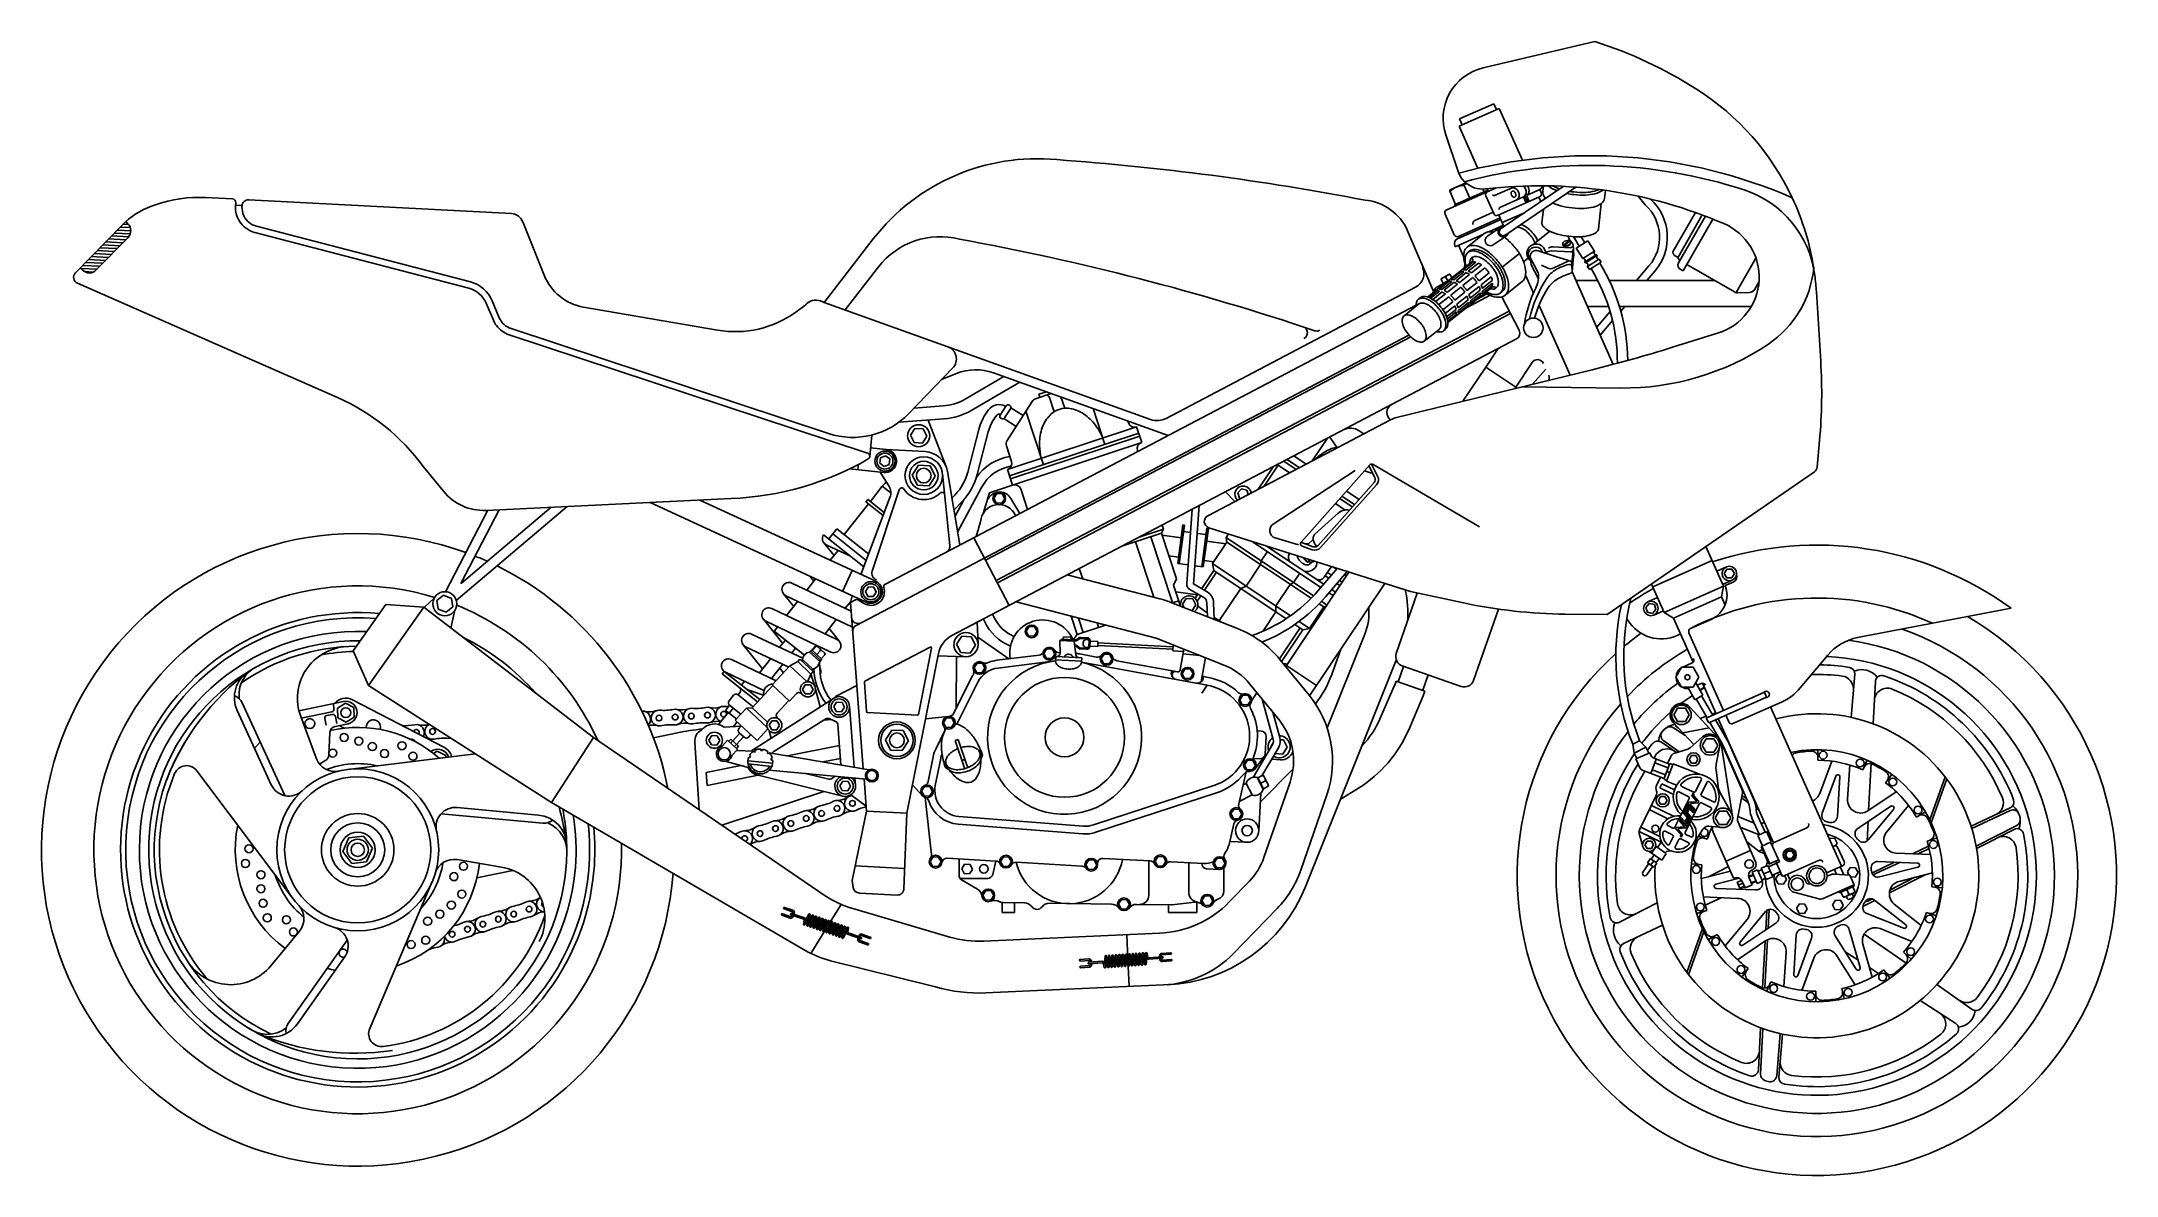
# Model space of a CAD drawing. Extents: x 9.5 to 89.6, y 8.4 to 52.1.
import ezdxf

# ---------------------------------------------------------------- set-up
doc = ezdxf.new("R2010")
doc.units = 0
doc.layers.get('0').update_dxf_attribs({"linetype": 'CONTINUOUS'})
for name, color, linetype in [('BARS', 7, 'CONTINUOUS'), ('EXHAUST', 112, 'CONTINUOUS'), ('FAIRING', 1, 'CONTINUOUS'), ('FCALIPER', 7, 'CONTINUOUS'), ('FEND', 7, 'CONTINUOUS'), ('FENDER', 1, 'CONTINUOUS'), ('FPEG', 7, 'CONTINUOUS'), ('FRAME', 40, 'CONTINUOUS'), ('FROTOR', 7, 'CONTINUOUS'), ('FWHEEL', 7, 'CONTINUOUS'), ('GAUGES', 6, 'CONTINUOUS'), ('MOTOR', 7, 'CONTINUOUS'), ('RADIATOR', 132, 'CONTINUOUS'), ('REND', 134, 'CONTINUOUS'), ('RROTOR', 7, 'CONTINUOUS'), ('RWHEEL', 7, 'CONTINUOUS'), ('SEAT', 7, 'CONTINUOUS'), ('SHOCK', 1, 'CONTINUOUS'), ('TAIL', 1, 'CONTINUOUS'), ('TANK', 1, 'CONTINUOUS')]:
    doc.layers.add(name, color=color, linetype=linetype)

# ---------------------------------------------------------------- blocks, each defined once
blk = doc.blocks.new('HEXHEAD', base_point=(56.218353, 0.216166))
for p, q in [((55.885019, 0.793517), (55.551686, 0.216166)), ((55.551686, 0.216166), (55.885019, -0.361184)), ((56.551686, 0.793517), (55.885019, 0.793517)), ((56.885019, 0.216166), (56.551686, 0.793517)), ((56.551686, -0.361184), (56.885019, 0.216166)), ((55.885019, -0.361184), (56.551686, -0.361184))]:
    blk.add_line(p, q)

msp = doc.modelspace()

# ---------------------------------------------------------------- linework, layer by layer
at = {"layer": 'BARS'}
for p, q in [((65.824265, 44.911781), (68.243704, 46.553813)), ((65.986429, 44.663545), (68.726187, 46.522973)), ((67.479418, 46.576109), (67.454094, 46.35199)), ((67.479336, 45.676756), (67.419428, 45.146572)), ((67.530798, 46.132188), (67.523184, 46.064809)), ((69.708808, 45.886084), (69.597439, 44.900468)), ((69.868169, 46.397792), (69.832625, 46.083229)), ((71.405463, 45.841918), (71.135243, 46.17133)), ((65.812133, 44.965627), (65.317691, 44.630057)), ((66.036759, 44.634654), (65.542317, 44.299084)), ((67.983551, 43.833412), (67.27877, 44.068889)), ((68.629968, 44.1042), (68.576357, 43.578294)), ((67.280013, 43.219397), (66.969999, 43.813107)), ((67.285851, 42.985213), (67.001697, 43.529399)), ((68.644931, 43.858013), (68.582249, 43.243125)), ((71.551691, 43.482392), (71.073321, 42.922405)), ((71.779793, 43.287536), (71.46788, 42.922405)), ((70.050462, 41.725028), (69.534112, 41.12058)), ((70.61363, 41.922405), (70.461169, 41.743931)), ((70.144067, 41.372726), (69.669296, 40.816951))]:
    msp.add_line(p, q, dxfattribs=at)
at = {"layer": 'BARS', "color": 7}
for p, q in [((64.53156, 44.206172), (65.196282, 44.735933)), ((64.565542, 44.003083), (64.643744, 44.065408)), ((67.066589, 44.303677), (67.719414, 44.823956)), ((67.779683, 44.062186), (68.52637, 44.022646)), ((67.849425, 44.223217), (68.516107, 44.187913)), ((68.599154, 44.350649), (68.492436, 44.482628)), ((68.645739, 43.898862), (68.621202, 44.293971)), ((63.01091, 42.284572), (64.705416, 43.635034)), ((64.72447, 43.803667), (64.721353, 43.807577)), ((65.891487, 43.433574), (66.556209, 43.963334)), ((66.715688, 43.638736), (66.894453, 43.781206)), ((66.967923, 43.831709), (67.001944, 43.526898)), ((67.405395, 43.510277), (67.628671, 43.406246)), ((67.883571, 43.40695), (68.433639, 43.666946)), ((67.983551, 43.833412), (68.52937, 43.661337)), ((68.577154, 43.532935), (68.576357, 43.578294)), ((68.582249, 43.243125), (68.577154, 43.532935)), ((63.789969, 41.307041), (65.484475, 42.657502)), ((65.656223, 42.634539), (65.653107, 42.638449)), ((65.812035, 42.439032), (65.890238, 42.501357)), ((66.002422, 42.360593), (66.667144, 42.890352)), ((62.102415, 41.560533), (62.673294, 42.015504)), ((62.654893, 42.199042), (62.733095, 42.261366)), ((62.881473, 40.583002), (63.452352, 41.037972)), ((63.627158, 40.979082), (63.70536, 41.041407))]:
    msp.add_line(p, q, dxfattribs=at)
at = {"layer": 'BARS', "color": 8}
for p, q in [((68.247413, 44.29065), (68.453806, 44.454528)), ((68.282447, 44.26956), (68.491449, 44.43551)), ((68.862693, 44.246815), (68.634734, 44.612686)), ((68.74387, 44.172781), (69.193701, 44.453052)), ((68.74387, 44.172781), (68.993168, 43.772662)), ((69.074878, 44.379018), (68.930396, 44.610909)), ((69.442999, 44.052933), (68.993168, 43.772662)), ((69.193701, 44.453052), (69.442999, 44.052933)), ((69.442999, 44.052933), (69.430978, 44.001173)), ((63.916356, 42.959958), (64.304914, 43.269625)), ((64.018736, 42.948302), (64.407294, 43.257969)), ((64.383117, 43.33195), (64.771675, 43.641617)), ((64.485496, 43.320294), (64.874054, 43.629961)), ((64.579755, 43.287014), (64.968313, 43.596681)), ((64.706159, 43.211745), (65.094717, 43.521413)), ((64.834595, 43.098619), (65.223153, 43.408287)), ((68.993168, 43.772662), (69.044927, 43.760641)), ((69.527609, 43.917135), (69.077778, 43.636864)), ((69.077778, 43.636864), (69.089799, 43.688623)), ((69.077778, 43.636864), (69.098931, 43.602914)), ((69.548762, 43.883185), (69.098931, 43.602914)), ((69.098931, 43.602914), (69.15069, 43.590893)), ((69.633372, 43.747387), (69.183541, 43.467116)), ((69.183541, 43.467116), (69.195561, 43.518875)), ((69.183541, 43.467116), (69.260219, 43.344049)), ((69.71005, 43.62432), (69.260219, 43.344049)), ((69.527609, 43.917135), (69.47585, 43.929155)), ((69.527609, 43.917135), (69.548762, 43.883185)), ((69.536741, 43.831426), (69.548762, 43.883185)), ((69.581612, 43.759408), (69.633372, 43.747387)), ((69.633372, 43.747387), (69.71005, 43.62432)), ((63.051886, 42.271006), (63.371393, 42.525642)), ((63.126558, 42.237268), (63.473773, 42.513986)), ((63.205537, 42.19181), (63.568032, 42.480705)), ((63.449596, 42.587966), (63.838154, 42.897634)), ((63.551975, 42.576311), (63.940533, 42.885978)), ((63.646234, 42.54303), (64.034792, 42.852697)), ((63.772638, 42.467762), (64.161196, 42.777429)), ((63.901074, 42.354636), (64.289632, 42.664303)), ((64.059987, 42.161601), (64.448545, 42.471268)), ((64.112995, 42.915022), (64.501553, 43.224689)), ((64.239398, 42.839754), (64.627956, 43.149421)), ((64.367835, 42.726628), (64.756393, 43.036295)), ((64.526747, 42.533593), (64.915305, 42.84326)), ((64.605263, 42.380681), (64.993821, 42.690349)), ((64.650429, 42.24067), (65.038987, 42.550338)), ((64.661839, 42.141362), (65.050397, 42.451029)), ((64.993508, 42.905585), (65.382066, 43.215252)), ((65.072023, 42.752673), (65.460581, 43.06234)), ((65.117118, 42.410954), (65.505676, 42.720622)), ((65.11719, 42.612662), (65.505748, 42.922329)), ((65.1286, 42.513354), (65.517158, 42.823021)), ((63.319433, 42.106573), (63.694435, 42.405437)), ((63.434313, 41.982644), (63.822871, 42.292311)), ((63.592345, 41.788907), (63.981784, 42.099276)), ((63.685297, 41.647501), (64.0603, 41.946365)), ((63.742972, 41.517459), (64.105466, 41.806354)), ((63.769662, 41.430328), (64.116876, 41.707045)), ((64.138502, 42.00869), (64.52706, 42.318357)), ((64.183597, 41.666971), (64.572155, 41.976638)), ((64.183669, 41.868679), (64.572227, 42.178346)), ((64.195078, 41.76937), (64.583637, 42.079037)), ((64.650357, 42.038963), (65.038915, 42.34863)), ((63.785887, 41.35001), (64.105394, 41.604646))]:
    msp.add_line(p, q, dxfattribs=at)
at = {"layer": 'BARS'}
for points in [[(67.667091, 46.573643, 0.060614), (67.854987, 46.449807, 0.021696), (67.997272, 46.386564, 0.037433)], [(67.454094, 46.35199, 0.215701), (67.52199, 46.141751, 0.017542), (67.56759, 46.094946, 0.049907)], [(67.832674, 45.91656, 0.044329), (68.13099, 45.807403, 0.037433), (68.587235, 45.720912, 0.037433), (69.051277, 45.703416, 0.049907), (69.405378, 45.752188, 0.093241), (69.719528, 45.893441, 0.215701), (69.832625, 46.083229, 0.215701)], [(68.36917, 46.280671, 0.022536), (68.645523, 46.236759, 0.037433), (69.109565, 46.219262, 0.049907), (69.463666, 46.268035, 0.093241), (69.777816, 46.409288, 0.001501), (69.779133, 46.410212, 0.215701)], [(67.419428, 45.146572, 0.215701), (67.46176, 45.015492, 0.093241), (67.706715, 44.830207, 0.049907), (68.022215, 44.710764, 0.037433), (68.463638, 44.627082, 0.037433), (68.912604, 44.610154, 0.049907), (69.246802, 44.656185, 0.093241), (69.526925, 44.782139, 0.2157), (69.597439, 44.900468, 0.215701)]]:
    msp.add_lwpolyline(points, format="xyb", dxfattribs=at)
at = {"layer": 'BARS', "color": 8}
for points in [[(67.846067, 46.569469, 0.018464), (67.899929, 46.540143, 0.032031), (68.099851, 46.456183, 0.037433)], [(68.487587, 46.361039, 0.014227), (68.656852, 46.337019, 0.037433), (69.105818, 46.320091, 0.049907), (69.440015, 46.366122, 0.057368), (69.618408, 46.431486, 0.215701)], [(68.225213, 44.301657), (68.243328, 44.270312, 0.107177), (68.284357, 44.245269, 0.078151), (68.339948, 44.23524), (68.394606, 44.242787), (68.451114, 44.264668, 0.078151), (68.491379, 44.295666, 0.107177), (68.516307, 44.336765), (68.517987, 44.372929), (68.517797, 44.373258, 0.107177)], [(64.407294, 43.257969, 0.05537), (64.308805, 43.269641, 0.005614), (64.304914, 43.269625, 0.171711)], [(64.485496, 43.320294, 0.05537), (64.387007, 43.331965, 0.005614), (64.383117, 43.33195, 0.171711)], [(64.706159, 43.211745, 0.048313), (64.579755, 43.287014, 0.104726)], [(64.874054, 43.629961, 0.05537), (64.775565, 43.641632, 0.005614), (64.771675, 43.641617, 0.171711)], [(65.094717, 43.521413, 0.048313), (64.968313, 43.596681, 0.104726)], [(65.382066, 43.215252, 0.035278), (65.306092, 43.314545, 0.025727), (65.223153, 43.408287, 0.066151)], [(63.473773, 42.513986, 0.05537), (63.375283, 42.525657, 0.005614), (63.371393, 42.525642, 0.171711)], [(63.551975, 42.576311, 0.05537), (63.453486, 42.587982, 0.005614), (63.449596, 42.587966, 0.171711)], [(63.694435, 42.405437, 0.048313), (63.568032, 42.480705, 0.104726)], [(63.772638, 42.467762, 0.048313), (63.646234, 42.54303, 0.104726)], [(63.940533, 42.885978, 0.05537), (63.842044, 42.897649, 0.005614), (63.838154, 42.897634, 0.171711)], [(64.018736, 42.948302, 0.05537), (63.920247, 42.959973, 0.005614), (63.916356, 42.959958, 0.171711)], [(64.161196, 42.777429, 0.048313), (64.034792, 42.852697, 0.104726)], [(64.239398, 42.839754, 0.048313), (64.112995, 42.915022, 0.104726)], [(64.448545, 42.471268, 0.035278), (64.372571, 42.570561, 0.025727), (64.289632, 42.664303, 0.066151)], [(64.526747, 42.533593, 0.035278), (64.450774, 42.632886, 0.025727), (64.367835, 42.726628, 0.066151)], [(64.627956, 43.149421, 0.048313), (64.501553, 43.224689, 0.104726)], [(64.915305, 42.84326, 0.035278), (64.839332, 42.942553, 0.025727), (64.756393, 43.036295, 0.066151)], [(64.993508, 42.905585, 0.035278), (64.917534, 43.004878, 0.025727), (64.834595, 43.098619, 0.066151)], [(64.993821, 42.690349, -0.048313), (65.038987, 42.550338, -0.104726)], [(65.050397, 42.451029, -0.05537), (65.039798, 42.352419, -0.005614), (65.038915, 42.34863, -0.171711)], [(65.072023, 42.752673, -0.048313), (65.11719, 42.612662, -0.104726)], [(65.1286, 42.513354, -0.05537), (65.118001, 42.414743, -0.005614), (65.117118, 42.410954, -0.171711)], [(65.460581, 43.06234, -0.048313), (65.505748, 42.922329, -0.104726)], [(65.517158, 42.823021, -0.05537), (65.506559, 42.724411, -0.005614), (65.505676, 42.720622, -0.171711)], [(63.981784, 42.099276, 0.035278), (63.905811, 42.198569, 0.025727), (63.822871, 42.292311, 0.066151)], [(64.059987, 42.161601, 0.035278), (63.984013, 42.260894, 0.025727), (63.901074, 42.354636, 0.062181)], [(64.0603, 41.946365, -0.048313), (64.105466, 41.806354, -0.104726)], [(64.116876, 41.707045, -0.05537), (64.106277, 41.608435, -0.005614), (64.105394, 41.604646, -0.171711)], [(64.138502, 42.00869, -0.048313), (64.183669, 41.868679, -0.104726)], [(64.195078, 41.76937, -0.05537), (64.18448, 41.67076, -0.005614), (64.183597, 41.666971, -0.171711)], [(64.52706, 42.318357, -0.048313), (64.572227, 42.178346, -0.104726)], [(64.583637, 42.079037, -0.05537), (64.573038, 41.980427, -0.005614), (64.572155, 41.976638, -0.171711)], [(64.605263, 42.380681, -0.048313), (64.650429, 42.24067, -0.104726)], [(64.661839, 42.141362, -0.05537), (64.65124, 42.042752, -0.005614), (64.650357, 42.038963, -0.171711)]]:
    msp.add_lwpolyline(points, format="xyb", dxfattribs=at)
at = {"layer": 'BARS', "color": 7}
for points in [[(67.152802, 44.372386, 0.028625), (67.113998, 44.462485, 0.065028), (66.985441, 44.652927, 0.052293), (66.807364, 44.833884, 0.066151), (66.636706, 44.940122, 0.104726), (66.454914, 44.980015, 0.003149), (66.452732, 44.980017, 0.171711)], [(67.255174, 44.453973, 0.018029), (67.225787, 44.518416, 0.064234), (67.08123, 44.733291, 0.051705), (66.886828, 44.930375, 0.066151), (66.688213, 45.054017, 0.038214), (66.60584, 45.083929, 0.171711)], [(64.53156, 44.206172, 0.174705), (64.420154, 44.025274, 0.104203), (64.420707, 43.675879, 0.038728), (64.484619, 43.459066, 0.051099)], [(65.812035, 42.439032, 0.174705), (65.906447, 42.592336, 0.104203), (65.905978, 42.888433, 0.064948), (65.786148, 43.228318, 0.063643), (65.579801, 43.532681, 0.051099), (65.295333, 43.823129, 0.064948), (65.024574, 43.994384, 0.104203), (64.736046, 44.060908, 0.174705), (64.565542, 44.003083, 0.174705), (64.47113, 43.849779, 0.104203), (64.471599, 43.553682, 0.018218), (64.49354, 43.466176, 0.051099)], [(66.002423, 42.360593, 0.174705), (66.113829, 42.541492, 0.104203), (66.113276, 42.890887, 0.064948), (65.971877, 43.29195, 0.063643), (65.728387, 43.651099, 0.051099), (65.392715, 43.993827, 0.064948), (65.073219, 44.195908, 0.104203), (64.732756, 44.274407, 0.174706), (64.53156, 44.206172, 0.174705)], [(65.890238, 42.501357, 0.174705), (65.984649, 42.654661, 0.104203), (65.984181, 42.950758, 0.064948), (65.864351, 43.290642, 0.063643), (65.658004, 43.595006, 0.051099), (65.373536, 43.885453, 0.064948), (65.102777, 44.056709, 0.104203), (64.814249, 44.123233, 0.174705), (64.643744, 44.065408, 0.174705)], [(65.549612, 44.787458, 0.045248), (65.397477, 44.804166, 0.174706), (65.19628, 44.735931, 0.174705)], [(66.667144, 42.890352, 0.174705), (66.778549, 43.071251, 0.104203), (66.777996, 43.420645, 0.064948), (66.636597, 43.821709, 0.063643), (66.393107, 44.180858, 0.051099), (66.057435, 44.523586, 0.018651), (65.971101, 44.590092, 0.104203)], [(65.656223, 42.634539, 0.174705), (65.727032, 42.749517, 0.104203), (65.726681, 42.971589, 0.064948), (65.636808, 43.226503, 0.063643), (65.482048, 43.454775, 0.051099), (65.268697, 43.672611, 0.064948), (65.065628, 43.801052, 0.104203), (64.849232, 43.850946, 0.174705), (64.721353, 43.807577, 0.174705), (64.650544, 43.692599, 0.051645), (64.639149, 43.582222, 0.064948)], [(65.231062, 42.455541, 0.038276), (65.412892, 42.353648, 0.104203), (65.751644, 42.275544, 0.174705), (66.002423, 42.360593, 0.174705)], [(65.272598, 42.488644, 0.018218), (65.353003, 42.447731, 0.104203), (65.64153, 42.381207, 0.174705), (65.812035, 42.439032, 0.174705)], [(65.418208, 42.60469, 0.051645), (65.528345, 42.59117, 0.174705), (65.656223, 42.634539, 0.174705)], [(63.627158, 40.979082, 0.174705), (63.700799, 41.098659, 0.104203), (63.700433, 41.329615, 0.064948), (63.606966, 41.594725, 0.063643), (63.446015, 41.832128, 0.051099), (63.22413, 42.058677, 0.064948), (63.012938, 42.192257, 0.104203), (62.787886, 42.244146, 0.174705), (62.654893, 42.199042, 0.174705), (62.581252, 42.079465, 0.065655), (62.570284, 41.933408, 0.064948)], [(63.452352, 41.037972, 0.171711), (63.513537, 41.136042, 0.104726), (63.515214, 41.322152, 0.066151), (63.441627, 41.535735, 0.065028), (63.313071, 41.726176, 0.052293), (63.134994, 41.907133, 0.066151), (62.964336, 42.013372, 0.104726), (62.782544, 42.053264, 0.171711), (62.673293, 42.015503, 0.171711)], [(63.70536, 41.041407, 0.174705), (63.779001, 41.160984, 0.104203), (63.778636, 41.39194, 0.064948), (63.685168, 41.65705, 0.063643), (63.524218, 41.894453, 0.051099), (63.302333, 42.121002, 0.064948), (63.091141, 42.254581, 0.104203), (62.866089, 42.30647, 0.174705), (62.733095, 42.261366, 0.174705)], [(63.349342, 40.955877, 0.065655), (63.494164, 40.933979, 0.174705), (63.627158, 40.979082, 0.174705)]]:
    msp.add_lwpolyline(points, format="xyb", dxfattribs=at)
at = {"layer": 'BARS', "color": 8}
msp.add_lwpolyline([(68.22628, 44.324609), (68.225213, 44.301657)], dxfattribs=at)
msp.add_lwpolyline([(68.226089, 44.324939), (68.244204, 44.293593, 0.107177), (68.285233, 44.26855, 0.078151), (68.340824, 44.258521), (68.395482, 44.266068), (68.45199, 44.287949, 0.078151), (68.492255, 44.318947, 0.107177), (68.517183, 44.360046), (68.518863, 44.39621), (68.500749, 44.427555, 0.107177), (68.45972, 44.452598, 0.078151), (68.409712, 44.46162), (68.34947, 44.45508), (68.292963, 44.433199, 0.078151), (68.252698, 44.402202, 0.107177), (68.22777, 44.361102)], format="xyb", close=True, dxfattribs=at)
at = {"layer": 'BARS', "color": 7}
msp.add_lwpolyline([(62.881473, 40.583002, 0.171711), (62.942659, 40.681072, 0.104726), (62.944335, 40.867182, 0.066151), (62.870749, 41.080765, 0.065028), (62.742192, 41.271206, 0.052293), (62.564115, 41.452163, 0.066151), (62.393458, 41.558402, 0.104726), (62.211665, 41.598294, 0.171711), (62.102415, 41.560533, 0.171711), (62.041229, 41.462463, 0.104726), (62.039553, 41.276352, 0.066151), (62.105035, 41.086292, 0.052293), (62.241696, 40.872328, 0.052293), (62.419773, 40.691372, 0.066151), (62.590431, 40.585133, 0.104726), (62.772223, 40.545241, 0.171711)], format="xyb", close=True, dxfattribs=at)
msp.add_circle((67.087984, 41.097092), 0.375, dxfattribs=at)
at = {"layer": 'BARS'}
for centre, radius, start, end in [((70.259109, 44.586581), 1.7, 319.494389, 47.598144), ((70.259109, 44.586581), 2, 319.494389, 47.551327), ((65.924446, 44.80014), 0.2, 82.166092, 346.504875), ((65.924446, 44.80014), 0.15, 116.424847, 313.921031), ((65.430004, 44.464571), 0.2, 124.163778, 304.164408), ((68.39622, 43.883366), 0.25, 354.179307, 3.553619)]:
    msp.add_arc(centre, radius, start, end, dxfattribs=at)
at = {"layer": 'BARS', "color": 7}
for centre, radius, start, end in [((67.200183, 43.970071), 0.359361, 0.800272, 233.1303), ((67.175403, 43.924481), 0.28538, 18.01747, 227.027119), ((67.203817, 43.844556), 0.236523, 71.524793, 190.647221), ((67.766464, 43.812536), 0.25, 86.968755, 140.76975), ((67.836205, 43.973567), 0.25, 86.968755, 128.553619), ((68.686835, 44.639819), 0.25, 182.202772, 218.958956), ((68.521395, 44.287773), 0.1, 266.968755, 38.958956), ((68.531658, 44.122506), 0.1, 266.968755, 3.553619), ((64.630627, 43.728877), 0.12, 308.553619, 38.553619), ((68.448774, 42.466129), 1, 121.458716, 146.174002), ((67.755372, 43.678179), 0.3, 245.017991, 295.298248), ((68.920031, 41.695862), 1.902992, 104.168598, 121.458716), ((68.476372, 43.576536), 0.1, 1.007115, 115.298248), ((68.478702, 43.444006), 0.1, 1.007115, 104.168598), ((68.3757, 43.460697), 0.3, 286.424693, 313.511285), ((68.587153, 43.533111), 0.01, 181.007115, 333.375959), ((65.559264, 42.563659), 0.12, 38.553619, 128.553619), ((71.393661, 40.530497), 4.703823, 153.477275, 171.217722), ((71.525658, 40.404312), 4.703823, 146.174002, 167.273833), ((71.646324, 40.144698), 4.703823, 148.107418, 163.643015), ((66.290123, 43.077555), 1, 333.477275, 8.154465), ((68.50163, 42.101533), 1, 123.392132, 148.107418), ((68.998606, 41.347604), 1.902992, 106.424693, 123.392132)]:
    msp.add_arc(centre, radius, start, end, dxfattribs=at)
at = {"layer": 'BARS', "color": 8}
for centre, radius, start, end in [((69.031354, 43.702196), 0.06, 346.925331, 76.925331), ((69.137117, 43.532449), 0.06, 346.925331, 76.925331), ((63.431526, 39.777825), 6.899414, 359.598802, 31.489667), ((69.489423, 43.9876), 0.06, 166.925331, 256.925331), ((69.595186, 43.817852), 0.06, 166.925331, 256.925331), ((63.431526, 39.777825), 7.299414, 0.469112, 31.489667), ((64.868021, 42.129768), 0.1, 201.995329, 211.553619)]:
    msp.add_arc(centre, radius, start, end, dxfattribs=at)
at = {"layer": 'EXHAUST'}
for p, q in [((25.117962, 30.916555), (26.750023, 34.059552)), ((25.533574, 30.584842), (29.812566, 34.207618)), ((25.717249, 31.256925), (27.183448, 34.080507)), ((25.732586, 31.244684), (29.197066, 34.17786)), ((49.10656, 31.564548), (52.67703, 30.643174)), ((22.818906, 30.427381), (21.558319, 28.641396)), ((24.2743, 30.321674), (22.818906, 30.427381)), ((24.301097, 30.318696), (24.679887, 30.67106)), ((47.128517, 30.52585), (52.537908, 29.129936)), ((53.139278, 30.49341), (55.673577, 29.49849)), ((24.2743, 30.321674), (22.145404, 27.305478)), ((30.821771, 25.295674), (24.2743, 30.321674)), ((25.481172, 30.207559), (25.321605, 29.517737)), ((52.537908, 29.129936), (55.125432, 28.102232)), ((60.584407, 29.276433), (59.133008, 25.662516)), ((22.145404, 27.305478), (21.558319, 28.641396)), ((57.310624, 28.304491), (58.438438, 26.922781)), ((61.801873, 28.282981), (58.280401, 19.514674)), ((29.209706, 22.789447), (22.145404, 27.305478)), ((56.148586, 27.355982), (57.2764, 25.974273)), ((30.821771, 25.295674), (29.209706, 22.789447)), ((39.767463, 19.185075), (30.821771, 25.295674)), ((57.702351, 23.57627), (56.695437, 20.664932)), ((29.209706, 22.789447), (39.024678, 17.063331)), ((59.119959, 23.085977), (58.113045, 20.174639)), ((56.12451, 19.738636), (55.358493, 18.951397)), ((40.37906, 18.857622), (39.909122, 18.096557)), ((44.580533, 17.599189), (40.831772, 18.695142)), ((57.199562, 18.692566), (55.509967, 16.956161)), ((39.824881, 17.960127), (39.210953, 16.96587)), ((45.880976, 17.442445), (52.66971, 17.744882)), ((51.403505, 17.688472), (51.445805, 16.738958)), ((39.972734, 16.684283), (44.019322, 15.679542)), ((51.457561, 16.475083), (51.492516, 15.690454)), ((45.969987, 15.444427), (52.821185, 15.749646))]:
    msp.add_line(p, q, dxfattribs=at)
at = {"layer": 'EXHAUST', "color": 8}
for p, q in [((38.41528, 18.32816), (38.093776, 18.44)), ((38.435281, 18.382611), (38.112832, 18.49478)), ((38.501637, 18.573363), (38.179188, 18.685532)), ((38.519749, 18.628472), (38.198244, 18.740312)), ((38.445927, 18.455121), (38.940245, 18.283165)), ((38.464983, 18.509901), (38.968174, 18.334859)), ((38.487265, 18.440741), (38.473472, 18.401089)), ((38.520115, 18.535172), (38.506322, 18.495521)), ((38.542046, 18.421684), (38.528581, 18.382978)), ((38.574566, 18.515171), (38.561102, 18.476465)), ((39.133884, 18.477451), (39.018658, 18.261209)), ((39.130923, 18.468938), (39.055157, 18.052496)), ((39.188439, 18.458473), (39.112673, 18.042031)), ((39.25717, 18.434564), (39.1462, 18.22631)), ((39.254208, 18.42605), (39.178442, 18.009608)), ((39.311724, 18.415586), (39.235958, 17.999144)), ((38.959904, 18.24946), (38.931872, 18.095383)), ((39.097396, 18.284659), (38.986426, 18.076405)), ((39.017894, 18.241602), (38.989388, 18.084919)), ((39.220681, 18.241772), (39.109711, 18.033518)), ((39.343967, 18.198885), (39.232997, 17.990631)), ((39.380455, 18.391677), (39.269486, 18.183423)), ((39.377494, 18.383164), (39.301728, 17.966721)), ((39.467252, 18.155999), (39.356282, 17.947744)), ((39.43501, 18.372699), (39.359244, 17.956257)), ((39.503741, 18.348791), (39.392771, 18.140536)), ((39.500779, 18.340277), (39.425013, 17.923835)), ((39.590538, 18.113112), (39.479568, 17.904857)), ((39.558295, 18.329813), (39.482529, 17.91337)), ((39.627026, 18.305904), (39.516057, 18.097649)), ((39.624065, 18.29739), (39.548299, 17.880948)), ((39.713823, 18.070225), (39.602854, 17.861971)), ((39.681581, 18.286926), (39.605815, 17.870484)), ((39.750312, 18.263017), (39.639342, 18.054763)), ((39.74735, 18.254503), (39.671584, 17.838061)), ((39.837109, 18.027338), (39.726139, 17.819084)), ((39.804867, 18.244039), (39.729101, 17.827597)), ((39.873598, 18.22013), (39.762628, 18.011876)), ((39.870636, 18.211617), (39.79487, 17.795174)), ((39.960395, 17.984452), (39.849425, 17.776197)), ((39.928152, 18.201152), (39.852386, 17.78471)), ((39.996883, 18.177244), (39.885913, 17.968989)), ((39.993921, 18.16873), (39.918155, 17.752288)), ((40.08368, 17.941565), (39.97271, 17.733311)), ((40.051438, 18.158266), (39.975672, 17.741823)), ((40.120169, 18.134357), (40.009199, 17.926102)), ((40.117207, 18.125843), (40.041441, 17.709401)), ((40.206966, 17.898678), (40.095996, 17.690424)), ((40.174723, 18.115379), (40.098957, 17.698937)), ((40.243454, 18.09147), (40.132484, 17.883216)), ((40.240493, 18.082956), (40.164727, 17.666514)), ((40.330251, 17.855791), (40.219281, 17.647537)), ((40.298009, 18.072492), (40.222243, 17.65605)), ((40.36674, 18.048583), (40.25577, 17.840329)), ((40.363778, 18.04007), (40.288012, 17.623628)), ((40.453537, 17.812905), (40.342567, 17.60465)), ((40.421294, 18.029605), (40.345528, 17.613163)), ((40.490025, 18.005697), (40.379056, 17.797442)), ((40.487064, 17.997183), (40.411298, 17.580741)), ((40.581079, 17.778006), (40.465852, 17.561764)), ((40.54458, 17.986719), (40.468814, 17.570277)), ((40.613311, 17.96281), (40.502341, 17.754556)), ((40.610349, 17.954296), (40.581843, 17.797613)), ((40.631563, 17.704356), (41.134754, 17.529314)), ((40.667865, 17.943832), (40.639833, 17.789755)), ((40.659492, 17.75605), (41.15381, 17.584094)), ((41.057691, 17.617531), (41.071156, 17.656237)), ((41.112472, 17.598474), (41.126265, 17.638126)), ((41.164456, 17.656604), (41.486905, 17.544435)), ((41.184457, 17.711055), (41.505961, 17.599215)), ((41.025171, 17.524044), (41.038635, 17.56275)), ((41.079622, 17.504043), (41.093415, 17.543694)), ((41.079988, 17.410743), (41.401493, 17.298903)), ((41.0981, 17.465852), (41.420549, 17.353683)), ((50.565212, 16.859857), (50.544912, 16.615673)), ((50.565859, 16.850866), (50.660986, 16.438416)), ((50.622824, 16.864004), (50.717951, 16.451554)), ((50.695407, 16.86923), (50.675857, 16.634066)), ((50.696054, 16.860239), (50.791181, 16.447788)), ((50.753019, 16.873377), (50.848146, 16.460926)), ((50.825602, 16.878603), (50.806052, 16.643439)), ((50.826249, 16.869612), (50.921376, 16.457162)), ((50.883214, 16.88275), (50.978341, 16.4703)), ((50.955797, 16.887976), (50.936247, 16.652813)), ((50.956444, 16.878986), (51.051571, 16.466535)), ((51.013409, 16.892124), (51.108536, 16.479673)), ((51.085992, 16.89735), (51.066442, 16.662186)), ((51.086639, 16.888359), (51.181766, 16.475908)), ((51.143604, 16.901497), (51.238731, 16.489047)), ((51.216187, 16.906723), (51.196637, 16.671559)), ((51.216834, 16.897732), (51.311961, 16.485282)), ((51.273799, 16.910871), (51.368926, 16.49842)), ((51.346382, 16.916097), (51.326832, 16.680933)), ((51.347029, 16.907106), (51.442156, 16.494655)), ((51.403994, 16.920244), (51.499121, 16.507794)), ((51.476577, 16.92547), (51.457027, 16.690306)), ((51.477224, 16.916479), (51.572351, 16.504029)), ((51.534189, 16.929617), (51.629316, 16.517167)), ((51.606772, 16.934843), (51.587222, 16.69968)), ((51.607419, 16.925853), (51.702546, 16.513402)), ((51.664384, 16.938991), (51.759511, 16.52654)), ((51.736967, 16.944217), (51.717417, 16.709053)), ((51.737614, 16.935226), (51.832741, 16.522775)), ((51.794579, 16.948364), (51.889706, 16.535914)), ((51.867162, 16.95359), (51.847612, 16.718426)), ((51.867809, 16.944599), (51.962936, 16.532149)), ((51.924774, 16.957738), (52.019901, 16.545287)), ((51.997357, 16.962964), (51.977807, 16.7278)), ((51.998004, 16.953973), (52.093131, 16.541522)), ((52.054969, 16.967111), (52.150096, 16.554661)), ((52.127552, 16.972337), (52.108002, 16.737173)), ((52.128199, 16.963346), (52.16399, 16.808165)), ((52.185164, 16.976484), (52.22036, 16.823884)), ((52.251746, 16.800704), (52.773768, 16.838287)), ((52.672263, 16.830979), (52.66932, 16.871855)), ((52.730113, 16.835144), (52.727098, 16.877017)), ((52.751699, 16.967016), (53.091222, 16.99146)), ((52.754866, 16.909094), (53.095386, 16.93361)), ((49.941423, 16.755654), (49.601901, 16.73121)), ((49.946586, 16.697876), (49.606066, 16.67336)), ((49.961089, 16.496433), (49.620568, 16.471918)), ((49.964256, 16.438511), (49.624733, 16.414067)), ((49.938022, 16.625091), (50.469413, 16.663349)), ((49.942187, 16.567241), (50.464209, 16.604824)), ((49.978663, 16.670108), (49.981677, 16.628234)), ((49.985842, 16.570384), (49.988857, 16.52851)), ((50.036585, 16.673275), (50.039527, 16.632399)), ((50.043692, 16.574549), (50.046635, 16.533673)), ((50.495595, 16.581643), (50.530791, 16.429043)), ((50.551965, 16.597363), (50.587756, 16.442181)), ((50.607953, 16.668354), (50.588403, 16.43319)), ((50.738148, 16.677727), (50.718598, 16.442563)), ((50.868343, 16.6871), (50.848793, 16.451936)), ((50.998538, 16.696474), (50.978988, 16.46131)), ((51.128733, 16.705847), (51.109183, 16.470683)), ((51.258928, 16.71522), (51.239378, 16.480057)), ((51.389123, 16.724594), (51.369573, 16.48943)), ((51.519318, 16.733967), (51.499768, 16.498803)), ((51.649513, 16.743341), (51.629963, 16.508177)), ((51.779708, 16.752714), (51.760158, 16.51755)), ((51.909903, 16.762087), (51.890353, 16.526924)), ((52.040098, 16.771461), (52.020548, 16.536297)), ((52.171043, 16.789854), (52.150743, 16.54567)), ((52.246541, 16.742179), (52.777933, 16.780436)), ((52.67937, 16.732252), (52.676427, 16.773128)), ((52.737292, 16.73542), (52.734278, 16.777293)), ((52.769369, 16.707652), (53.109889, 16.732167)), ((52.774532, 16.649873), (53.114054, 16.674317))]:
    msp.add_line(p, q, dxfattribs=at)
at = {"layer": 'EXHAUST'}
msp.add_circle((25.089191, 30.454284), 0.463165, dxfattribs=at)
for centre, radius, start, end in [((46.461794, 33.576431), 0.702684, 22.65741, 176.533137), ((25.726124, 31.252316), 0.01, 152.558552, 310.252662), ((51.677557, 26.770055), 4, 68.565935, 75.530278), ((58.496498, 30.114966), 3.75, 354.684231, 13.462622), ((58.496498, 30.114966), 2.25, 338.11893, 5.137936), ((54.211856, 25.775135), 4, 39.2229, 68.565935), ((54.211856, 25.775135), 2.5, 39.2229, 68.565935), ((55.339671, 24.393426), 4, 340.92157, 39.2229), ((55.339671, 24.393426), 2.5, 340.92157, 39.2229), ((54.332757, 21.482087), 2.5, 315.782793, 340.92157), ((54.332757, 21.482087), 4, 315.782793, 340.92157), ((52.712644, 21.750762), 6, 272.550823, 338.11893), ((41.954192, 22.534435), 4, 236.860296, 253.703673), ((52.491688, 21.740918), 4, 272.550823, 315.782793), ((40.971534, 20.557576), 4, 240.875158, 255.540233), ((45.702953, 21.438482), 4, 253.703673, 272.550823), ((52.643162, 19.745683), 4, 272.550823, 315.782793), ((45.702953, 21.438482), 6, 253.703673, 272.550823)]:
    msp.add_arc(centre, radius, start, end, dxfattribs=at)
at = {"layer": 'EXHAUST', "color": 8}
for centre, radius, start, end in [((38.103304, 18.46739), 0.029, 70.819752, 250.818256), ((38.188716, 18.712922), 0.029, 70.819752, 250.818256), ((38.455455, 18.482511), 0.029, 70.818151, 250.819857), ((38.49178, 18.545029), 0.03, 340.819004, 70.819004), ((38.490507, 18.544413), 0.089, 340.819004, 70.819004), ((39.159681, 18.463706), 0.02923, 349.688598, 169.688598), ((39.282966, 18.420818), 0.02923, 349.688598, 169.688598), ((38.444522, 18.412219), 0.089, 250.819004, 340.819004), ((38.445138, 18.410946), 0.03, 250.819004, 340.819004), ((38.96063, 18.090151), 0.02923, 169.688054, 349.689487), ((38.930388, 18.25483), 0.03, 349.688598, 70.819004), ((38.930388, 18.25483), 0.0885, 349.688598, 70.819004), ((39.083915, 18.047263), 0.02923, 169.688054, 349.689487), ((39.2072, 18.004377), 0.02923, 169.688054, 349.689487), ((39.330486, 17.96149), 0.02923, 169.688054, 349.689487), ((39.406252, 18.377931), 0.02923, 349.688598, 169.688598), ((39.453772, 17.918603), 0.02923, 169.688054, 349.689487), ((39.529537, 18.335045), 0.02923, 349.688598, 169.688598), ((39.577057, 17.875717), 0.02923, 169.688054, 349.689487), ((39.652823, 18.292158), 0.02923, 349.688598, 169.688598), ((39.700343, 17.83283), 0.02923, 169.688054, 349.689487), ((39.776108, 18.249271), 0.02923, 349.688598, 169.688598), ((39.823628, 17.789943), 0.02923, 169.688054, 349.689487), ((39.899394, 18.206385), 0.02923, 349.688598, 169.688598), ((39.946914, 17.747056), 0.02923, 169.688054, 349.689487), ((40.02268, 18.163498), 0.02923, 349.688598, 169.688598), ((40.070199, 17.70417), 0.02923, 169.688054, 349.689487), ((40.145965, 18.120611), 0.02923, 349.688598, 169.688598), ((40.193485, 17.661283), 0.02923, 169.688054, 349.689487), ((40.269251, 18.077724), 0.02923, 349.688598, 169.688598), ((40.31677, 17.618396), 0.02923, 169.688054, 349.689487), ((40.392536, 18.034838), 0.02923, 349.688598, 169.688598), ((40.515822, 17.991951), 0.02923, 349.688598, 169.688598), ((40.669349, 17.784385), 0.0885, 169.688598, 250.819004), ((40.639107, 17.949064), 0.02923, 349.688598, 169.688598), ((40.669349, 17.784385), 0.03, 169.688598, 250.819004), ((41.155215, 17.626996), 0.089, 70.819004, 160.819004), ((41.154599, 17.628269), 0.03, 70.819004, 160.819004), ((40.440056, 17.575509), 0.02923, 169.688054, 349.689487), ((41.10923, 17.494802), 0.089, 160.819004, 250.819004), ((41.107957, 17.494186), 0.03, 160.819004, 250.819004), ((41.144282, 17.556704), 0.029, 250.819752, 70.818256), ((41.411021, 17.326293), 0.029, 250.819752, 70.818256), ((41.496433, 17.571825), 0.029, 250.819752, 70.818256), ((50.594341, 16.857435), 0.02923, 12.987507, 192.987507), ((50.724537, 16.866808), 0.02923, 12.987507, 192.987507), ((50.854732, 16.876181), 0.02923, 12.987507, 192.987507), ((50.984927, 16.885555), 0.02923, 12.987507, 192.987507), ((51.115122, 16.894928), 0.02923, 12.987507, 192.987507), ((51.245317, 16.904301), 0.02923, 12.987507, 192.987507), ((51.375512, 16.913675), 0.02923, 12.987507, 192.987507), ((51.505707, 16.923048), 0.02923, 12.987507, 192.987507), ((51.635902, 16.932422), 0.02923, 12.987507, 192.987507), ((51.766097, 16.941795), 0.02923, 12.987507, 192.987507), ((51.896292, 16.951169), 0.02923, 12.987507, 192.987507), ((52.026487, 16.960542), 0.02923, 12.987507, 192.987507), ((52.156682, 16.969915), 0.02923, 12.987507, 192.987507), ((52.249592, 16.830626), 0.03, 192.987507, 274.117913), ((52.75809, 16.878246), 0.089, 94.117913, 184.117913), ((52.757021, 16.879171), 0.03, 94.117913, 184.117913), ((52.77585, 16.809361), 0.029, 274.11866, 94.117165), ((53.093304, 16.962535), 0.029, 274.11866, 94.117165), ((49.603983, 16.702285), 0.029, 94.11866, 274.117165), ((49.622651, 16.442992), 0.029, 94.11866, 274.117165), ((49.940105, 16.596166), 0.029, 94.117059, 274.118766), ((49.947814, 16.666884), 0.089, 4.117913, 94.117913), ((49.94874, 16.667953), 0.03, 4.117913, 94.117913), ((49.958934, 16.526356), 0.03, 274.117913, 4.117913), ((49.957865, 16.527281), 0.089, 274.117913, 4.117913), ((50.466363, 16.574901), 0.0885, 12.987507, 94.117913), ((50.466363, 16.574901), 0.03, 12.987507, 94.117913), ((50.559273, 16.435612), 0.02923, 192.986963, 12.988396), ((50.689468, 16.444985), 0.02923, 192.986963, 12.988396), ((50.819663, 16.454358), 0.02923, 192.986963, 12.988396), ((50.949858, 16.463731), 0.02923, 192.986963, 12.988396), ((51.080053, 16.473105), 0.02923, 192.986963, 12.988396), ((51.210248, 16.482478), 0.02923, 192.986963, 12.988396), ((51.340443, 16.491852), 0.02923, 192.986963, 12.988396), ((51.470638, 16.501225), 0.02923, 192.986963, 12.988396), ((51.600833, 16.510599), 0.02923, 192.986963, 12.988396), ((51.731028, 16.519972), 0.02923, 192.986963, 12.988396), ((51.861223, 16.529345), 0.02923, 192.986963, 12.988396), ((51.991418, 16.538719), 0.02923, 192.986963, 12.988396), ((52.121613, 16.548092), 0.02923, 192.986963, 12.988396), ((52.249592, 16.830626), 0.0885, 192.987507, 274.117913), ((52.768141, 16.738643), 0.089, 184.117913, 274.117913), ((52.767215, 16.737574), 0.03, 184.117913, 274.117913), ((53.111972, 16.703242), 0.029, 274.11866, 94.117165)]:
    msp.add_arc(centre, radius, start, end, dxfattribs=at)
at = {"layer": 'FAIRING', "color": 8}
for p, q in [((65.147423, 51.12049), (69.463981, 52.139985)), ((64.185325, 47.129309), (63.711716, 48.53579)), ((60.745219, 35.77116), (60.968868, 35.323088)), ((60.942997, 35.128571), (58.783607, 32.702976)), ((58.122447, 32.825059), (58.593391, 32.654768))]:
    msp.add_line(p, q, dxfattribs=at)
at = {"layer": 'FAIRING'}
for p, q in [((78.009206, 42.480497), (78.175795, 39.804209)), ((72.4607, 40.346523), (74.227449, 40.901074)), ((61.810576, 37.637424), (69.35367, 39.480326)), ((66.651413, 38.82012), (70.462118, 38.774391)), ((54.526074, 33.845665), (61.582998, 37.551353)), ((78.039119, 35.724247), (78.132579, 36.754108)), ((57.054177, 33.529093), (60.212443, 35.594806)), ((60.780172, 35.810422), (58.131135, 32.834819)), ((60.848698, 35.843739), (61.08071, 35.378913)), ((60.905497, 35.830162), (65.01809, 33.415284)), ((77.931982, 35.540975), (69.940317, 30.03481)), ((61.03636, 35.045454), (58.87697, 32.61986)), ((54.566866, 33.385979), (62.354291, 30.921278)), ((58.03293, 32.724507), (57.133374, 32.990326)), ((58.171821, 32.674285), (58.550885, 32.537217)), ((62.354291, 30.921278), (64.388424, 30.488846)), ((68.323181, 30.052929), (69.940317, 30.03481))]:
    msp.add_line(p, q, dxfattribs=at)
at = {"layer": 'FAIRING', "color": 8}
for centre, radius, start, end in [((64.241735, 35.884903), 17.073359, 57.631718, 72.189423), ((65.60714, 49.174042), 2, 103.288735, 198.610097), ((68.028523, 41.859234), 10, 25.161863, 57.631718), ((65.133037, 47.448435), 1, 198.610097, 202.650582), ((60.812289, 35.244934), 0.175, 318.322864, 26.525501), ((58.652899, 32.819339), 0.175, 250.120226, 318.322864)]:
    msp.add_arc(centre, radius, start, end, dxfattribs=at)
at = {"layer": 'FAIRING'}
for centre, radius, start, end in [((69.286763, 28.233663), 19.502, 66.447264, 105.088552), ((69.286763, 28.233663), 19.126, 71.920097, 104.699197), ((65.133037, 47.448435), 1, 202.650582, 225.621988), ((65.133037, 47.448435), 1, 225.621988, 276.660628), ((67.336813, 28.576674), 18, 66.751589, 96.660628), ((73.981012, 42.612811), 4, 7.215187, 71.920097), ((68.028523, 41.859234), 10, 8.90137, 25.161863), ((73.553628, 43.047808), 2.25, 287.426147, 66.751589), ((73.926731, 43.792356), 4, 303.878727, 354.465482), ((68.028523, 41.859234), 10, 3.56187, 7.215187), ((57.486888, 88.051711), 50, 283.729341, 287.426147), ((70.58211, 48.773671), 10, 269.312481, 303.878727), ((58.214429, 38.561684), 20, 354.8146, 3.561866), ((62.047911, 36.665997), 1, 103.729341, 117.704583), ((60.854862, 35.743929), 0.1, 59.578931, 138.322864), ((60.812289, 35.244934), 0.3, 318.322864, 26.525501), ((77.790142, 35.746842), 0.25, 304.566391, 354.8146), ((54.642302, 33.624326), 0.25, 117.704583, 252.437554), ((57.21839, 33.278028), 0.3, 123.187307, 253.53758), ((58.205825, 32.768325), 0.1, 138.322864, 250.120226), ((58.652899, 32.819339), 0.3, 250.120226, 318.322864), ((68.547245, 50.051673), 20, 257.99828, 269.358089)]:
    msp.add_arc(centre, radius, start, end, dxfattribs=at)
at = {"layer": 'FCALIPER'}
for p, q in [((72.655385, 26.428924), (72.505385, 26.169116)), ((72.955385, 26.428924), (72.655385, 26.428924)), ((73.105385, 26.169116), (72.955385, 26.428924)), ((73.12461, 26.466593), (74.224291, 25.286515)), ((72.486161, 25.87164), (73.278069, 25.021836)), ((72.505385, 26.169116), (72.655385, 25.909309)), ((72.655385, 25.909309), (72.955385, 25.909309)), ((72.851524, 25.479565), (73.869518, 25.667226)), ((72.955385, 25.909309), (73.105385, 26.169116)), ((72.544265, 24.693233), (73.044365, 24.846975)), ((73.135019, 24.897349), (73.61862, 25.318196)), ((73.755067, 25.248846), (73.605067, 24.989039)), ((73.605067, 24.989039), (73.755067, 24.729231)), ((74.055067, 25.248846), (73.755067, 25.248846)), ((74.205067, 24.989039), (74.055067, 25.248846)), ((74.055067, 24.729231), (74.205067, 24.989039)), ((74.274664, 24.918096), (74.148434, 24.260457)), ((75.136372, 23.298871), (74.304652, 25.166945)), ((74.336104, 25.056889), (74.77705, 22.255668)), ((72.485887, 24.275328), (72.229797, 23.609673)), ((72.262101, 24.297135), (72.393307, 24.564431)), ((72.485887, 24.275328), (73.53516, 23.871652)), ((73.755067, 24.729231), (74.055067, 24.729231)), ((74.140759, 24.046039), (74.215339, 23.417382)), ((71.839636, 23.24003), (71.832919, 23.260307)), ((71.845818, 23.449077), (71.999665, 23.762497)), ((72.05222, 23.51117), (71.972982, 23.349549)), ((71.972982, 23.349549), (72.492023, 23.095075)), ((72.05222, 23.51117), (72.530955, 23.276457)), ((72.229797, 23.609673), (72.615945, 23.461115)), ((73.263975, 23.187884), (72.812849, 23.40906)), ((73.565438, 23.66647), (73.344261, 23.215344)), ((73.780932, 23.560818), (73.559755, 23.109693)), ((71.826789, 23.051366), (71.195198, 21.763133)), ((71.563232, 22.513798), (72.283221, 22.160804)), ((71.642471, 22.675419), (72.498211, 22.255869)), ((73.095948, 22.936148), (72.553807, 21.830362)), ((73.068487, 23.016434), (72.707197, 23.193566)), ((73.492734, 22.741612), (72.950593, 21.635827)), ((73.93269, 22.592735), (73.573021, 22.769073)), ((74.038342, 22.808229), (73.587216, 23.029406)), ((74.299352, 23.158467), (74.733838, 22.380686)), ((75.153659, 23.150875), (74.96897, 22.171139)), ((71.170234, 21.669834), (72.050106, 21.238453)), ((71.232721, 21.839667), (71.972814, 21.476817)), ((72.457704, 21.543363), (72.17577, 21.681589)), ((72.47352, 21.802902), (72.281422, 21.897083)), ((73.629151, 21.758079), (73.266649, 21.191504)), ((73.864177, 21.872146), (74.36849, 21.822605)), ((74.020818, 21.856759), (74.008237, 21.790021)), ((74.81368, 19.871798), (74.025524, 21.642025)), ((75.67574, 20.474539), (74.986256, 22.023144)), ((71.178649, 21.586687), (71.316016, 21.088005)), ((71.558653, 20.901427), (72.04078, 20.564285)), ((71.828754, 21.088706), (71.652099, 20.836082)), ((71.828754, 21.088706), (72.217435, 20.816909)), ((72.01777, 21.254307), (71.877925, 21.054322)), ((72.217435, 20.816909), (72.04078, 20.564285)), ((72.485165, 21.463077), (72.346939, 21.181143)), ((72.700659, 21.357425), (72.562433, 21.075491)), ((73.062879, 21.24666), (72.780945, 21.384886)), ((73.168531, 21.462154), (72.978054, 21.55554)), ((75.535478, 20.097462), (75.741608, 20.189237)), ((75.730712, 19.65896), (75.535478, 20.097462)), ((75.574378, 20.210482), (75.541032, 20.195636)), ((75.936842, 19.750735), (75.741608, 20.189237)), ((75.766012, 20.134424), (75.903369, 20.195579)), ((75.878965, 20.250392), (76.131749, 20.362939)), ((76.074199, 19.81189), (75.878965, 20.250392)), ((75.976582, 20.031141), (76.229366, 20.143688)), ((76.326983, 19.924437), (76.131749, 20.362939)), ((76.156153, 20.308126), (76.584097, 20.498659)), ((76.302578, 19.97925), (76.616329, 20.11894)), ((74.957001, 19.708551), (75.123099, 19.782502)), ((75.054617, 19.4893), (74.957001, 19.708551)), ((75.005809, 19.598925), (75.175243, 19.674362)), ((75.054617, 19.4893), (75.224051, 19.564737)), ((75.257009, 19.490714), (75.14375, 19.745096)), ((75.527588, 19.611184), (75.257009, 19.490714)), ((75.40035, 19.905943), (75.584287, 19.987836)), ((75.527588, 19.611184), (75.41433, 19.865566)), ((75.494631, 19.685206), (75.681904, 19.768586)), ((75.730712, 19.65896), (75.936842, 19.750735)), ((75.912437, 19.805548), (76.049795, 19.866703)), ((76.074199, 19.81189), (76.326983, 19.924437))]:
    msp.add_line(p, q, dxfattribs=at)
at = {"layer": 'FCALIPER', "color": 8}
for p, q in [((71.189282, 25.17105), (70.921832, 25.035142)), ((70.985129, 24.689844), (70.921832, 25.035142)), ((71.430878, 24.916357), (70.985129, 24.689844)), ((71.430878, 24.916357), (71.189282, 25.17105)), ((71.546088, 24.689637), (71.430878, 24.916357)), ((71.088545, 24.486334), (70.985129, 24.689844)), ((71.588371, 24.708425), (71.046261, 24.467546)), ((71.046261, 24.467546), (71.185503, 24.154176)), ((71.324199, 24.022361), (72.134478, 23.710632)), ((71.588371, 24.708425), (71.653067, 24.562825)), ((71.833488, 24.462031), (71.620486, 23.908374)), ((71.674345, 24.048371), (72.188337, 23.850629)), ((71.708545, 24.510099), (72.34748, 24.264288)), ((71.779629, 24.322034), (72.293621, 24.124291)), ((72.358252, 24.292288), (72.123706, 23.682632)), ((72.358252, 24.292288), (72.475115, 24.247328)), ((73.187684, 24.595893), (73.10435, 24.451556)), ((73.10435, 24.451556), (73.187684, 24.307218)), ((73.35435, 24.595893), (73.187684, 24.595893)), ((73.187684, 24.307218), (73.35435, 24.307218)), ((73.437684, 24.451556), (73.35435, 24.595893)), ((73.35435, 24.307218), (73.437684, 24.451556)), ((72.123706, 23.682632), (72.240569, 23.637673)), ((72.240979, 23.98746), (72.357842, 23.942501)), ((71.996693, 23.014847), (71.91336, 22.870509)), ((71.91336, 22.870509), (71.996693, 22.726172)), ((72.16336, 23.014847), (71.996693, 23.014847)), ((71.996693, 22.726172), (72.16336, 22.726172)), ((72.246693, 22.870509), (72.16336, 23.014847)), ((72.16336, 22.726172), (72.246693, 22.870509)), ((72.883028, 22.391298), (73.005319, 22.640724)), ((72.94375, 22.399165), (73.041623, 22.598787)), ((72.974111, 22.403098), (73.059775, 22.577818)), ((73.041623, 22.598787), (73.005319, 22.640724)), ((73.018499, 22.667606), (73.042918, 22.71741)), ((73.258105, 22.390819), (73.018499, 22.667606)), ((73.034834, 22.410965), (73.096079, 22.535881)), ((73.282523, 22.440623), (73.042918, 22.71741)), ((73.096079, 22.535881), (73.059775, 22.577818)), ((73.063536, 22.759464), (73.074063, 22.780935)), ((73.295703, 22.467505), (73.067157, 22.731516)), ((73.095135, 22.795159), (73.355402, 22.814078)), ((73.320122, 22.517309), (73.152943, 22.710429)), ((73.170394, 22.7526), (73.430661, 22.77152)), ((73.213113, 23.064542), (73.254511, 23.148978)), ((73.372852, 22.85625), (73.216734, 23.036594)), ((73.290815, 23.107041), (73.254511, 23.148978)), ((73.258105, 22.390819), (73.282523, 22.440623)), ((73.273835, 23.072409), (73.290815, 23.107041)), ((73.458639, 22.835163), (73.277456, 23.044461)), ((73.295703, 22.467505), (73.320122, 22.517309)), ((73.451733, 22.785744), (73.46226, 22.807215)), ((72.58957, 21.79276), (72.600097, 21.814232)), ((72.774374, 21.555514), (72.593191, 21.764813)), ((72.621169, 21.828455), (72.881436, 21.847375)), ((72.835096, 21.563381), (72.678978, 21.743726)), ((72.696428, 21.785897), (72.956695, 21.804817)), ((72.731708, 22.082666), (72.756127, 22.13247)), ((72.898887, 21.889546), (72.731708, 22.082666)), ((72.984673, 21.868459), (72.756127, 22.13247)), ((72.769307, 22.159352), (72.793725, 22.209156)), ((73.008913, 21.882565), (72.769307, 22.159352)), ((73.033331, 21.932369), (72.793725, 22.209156)), ((73.013376, 22.216958), (72.886648, 22.36335)), ((73.074098, 22.224825), (72.947371, 22.371217)), ((72.955751, 22.064095), (73.016996, 22.18901)), ((72.992055, 22.022157), (72.955751, 22.064095)), ((73.104459, 22.228758), (72.977732, 22.37515)), ((72.977767, 21.81904), (72.988294, 21.840512)), ((72.992055, 22.022157), (73.077719, 22.196877)), ((73.008913, 21.882565), (73.033331, 21.932369)), ((73.010207, 22.001188), (73.10808, 22.200811)), ((73.046511, 21.959251), (73.010207, 22.001188)), ((73.165182, 22.236625), (73.038454, 22.383017)), ((73.046511, 21.959251), (73.168802, 22.208677)), ((71.47762, 21.299814), (71.394286, 21.155476)), ((71.394286, 21.155476), (71.47762, 21.011138)), ((71.644286, 21.299814), (71.47762, 21.299814)), ((71.47762, 21.011138), (71.644286, 21.011138)), ((71.72762, 21.155476), (71.644286, 21.299814)), ((71.644286, 21.011138), (71.72762, 21.155476)), ((72.761015, 21.492935), (72.777995, 21.527567)), ((72.797319, 21.450997), (72.761015, 21.492935)), ((72.797319, 21.450997), (72.838717, 21.535433)), ((71.548993, 20.431871), (71.317535, 20.100877)), ((71.696504, 20.328719), (71.465047, 19.997726)), ((71.6089, 20.622242), (71.499822, 20.466255)), ((71.499822, 20.466255), (71.745675, 20.294335)), ((71.6089, 20.622242), (71.854753, 20.450322)), ((71.731827, 20.536282), (71.622749, 20.380295)), ((71.748099, 20.768951), (71.633485, 20.60505)), ((71.854753, 20.450322), (71.745675, 20.294335)), ((71.944781, 20.631415), (71.830168, 20.467514))]:
    msp.add_line(p, q, dxfattribs=at)
msp.add_circle((72.805385, 26.169116), 0.376345, dxfattribs=at)
at = {"layer": 'FCALIPER'}
for centre, radius in [((73.905067, 24.989039), 0.376345), ((73.271017, 24.451556), 0.254059), ((72.080026, 22.870509), 0.254059), ((74.405283, 22.197147), 0.376345), ((71.795613, 21.78277), 0.134142), ((71.560953, 21.155476), 0.254059), ((75.415169, 20.412886), 0.164649)]:
    msp.add_circle(centre, radius, dxfattribs=at)
at = {"layer": 'FCALIPER', "color": 8}
for centre, radius, start, end in [((79.529723, 28.437072), 8.95575, 165.592215, 201.56446), ((79.529723, 28.437072), 9.25575, 167.683221, 201.56446), ((71.413965, 24.25569), 0.25, 203.957313, 248.957313), ((71.744451, 24.60343), 0.1, 203.957313, 248.957313), ((73.086459, 22.748225), 0.025529, 153.881713, 220.881713), ((73.096986, 22.769696), 0.025529, 94.157738, 153.881713), ((73.172245, 22.727138), 0.025529, 94.157738, 220.881713), ((73.236036, 23.053303), 0.025529, 153.881713, 220.881713), ((73.296758, 23.06117), 0.025529, 153.881713, 220.881713), ((73.353551, 22.839541), 0.025529, 274.157738, 40.881713), ((73.42881, 22.796982), 0.025529, 274.157738, 333.881713), ((73.439337, 22.818454), 0.025529, 333.881713, 40.881713), ((72.612493, 21.781522), 0.025529, 153.881713, 220.881713), ((72.62302, 21.802993), 0.025529, 94.157738, 153.881713), ((72.698279, 21.760435), 0.025529, 94.157738, 220.881713), ((72.90595, 22.380059), 0.025529, 153.881713, 220.881713), ((72.879585, 21.872837), 0.025529, 274.157738, 40.881713), ((72.966673, 22.387926), 0.025529, 153.881713, 220.881713), ((72.954844, 21.830279), 0.025529, 274.157738, 333.881713), ((72.997034, 22.391859), 0.025529, 153.881713, 220.881713), ((72.965371, 21.85175), 0.025529, 333.881713, 40.881713), ((72.994074, 22.200249), 0.025529, 333.881713, 40.881713), ((73.057756, 22.399726), 0.025529, 153.881713, 220.881713), ((73.054796, 22.208116), 0.025529, 333.881713, 40.881713), ((73.085157, 22.212049), 0.025529, 333.881713, 40.881713), ((73.14588, 22.219916), 0.025529, 333.881713, 40.881713), ((72.755072, 21.538805), 0.025529, 333.881713, 40.881713), ((72.815795, 21.546672), 0.025529, 333.881713, 40.881713), ((71.391291, 20.049301), 0.09, 145.035553, 325.036031)]:
    msp.add_arc(centre, radius, start, end, dxfattribs=at)
at = {"layer": 'FCALIPER'}
for centre, radius, start, end in [((72.805385, 26.169116), 0.436345, 42.980281, 222.980281), ((72.970902, 25.085937), 0.25, 287.088564, 311.031011), ((73.905067, 24.989039), 0.436345, 8.945639, 131.031132), ((72.617728, 24.45427), 0.25, 107.088564, 153.855164), ((74.835884, 24.128504), 0.7, 169.134509, 186.765617), ((72.070239, 23.338917), 0.25, 153.855164, 198.326897), ((71.602316, 23.16142), 0.25, 333.882348, 18.326897), ((73.37277, 23.000898), 0.885767, 258.387606, 229.497673), ((72.839262, 23.462934), 0.06, 139.106303, 243.882348), ((73.37277, 23.000898), 0.765767, 78.658393, 139.106303), ((73.511565, 23.692883), 0.06, 333.882348, 78.658393), ((73.834806, 23.534405), 0.06, 49.106303, 153.882348), ((73.37277, 23.000898), 0.765767, 348.658393, 49.106303), ((74.910465, 23.499848), 0.7, 186.765617, 209.188735), ((74.907986, 23.197187), 0.25, 349.3245, 24), ((73.37277, 23.000898), 0.765767, 168.658393, 227.182302), ((72.680784, 23.139693), 0.06, 63.882348, 168.658393), ((73.042074, 22.962561), 0.06, 333.882348, 63.882348), ((73.37277, 23.000898), 0.765767, 260.723464, 319.106303), ((73.290388, 23.241757), 0.06, 243.882348, 333.882348), ((73.546608, 22.715199), 0.06, 63.882348, 153.882348), ((73.613629, 23.08328), 0.06, 153.882348, 243.882348), ((73.906277, 22.538862), 0.06, 319.106303, 63.882348), ((74.064755, 22.862103), 0.06, 243.882348, 348.658393), ((71.419671, 21.65308), 0.25, 153.882348, 195.400848), ((72.672151, 21.571871), 0.705767, 82.049545, 45.560843), ((72.672151, 21.571871), 0.585767, 173.902869, 223.861827), ((72.149357, 21.627715), 0.06, 63.882348, 173.902869), ((72.307835, 21.950957), 0.06, 133.861827, 243.882348), ((72.672151, 21.571871), 0.585767, 85.24239, 133.861827), ((72.499933, 21.856775), 0.06, 243.882348, 333.882348), ((73.004467, 21.609414), 0.06, 153.882348, 243.882348), ((72.672151, 21.571871), 0.585767, 353.902869, 41.626312), ((73.839737, 21.623344), 0.25, 84.389579, 147.388394), ((74.25391, 21.743709), 0.25, 169.3245, 204), ((75.214643, 22.124828), 0.25, 169.3245, 204), ((72.348379, 20.672614), 0.25, 70.198916, 135.082308), ((72.293066, 21.207556), 0.06, 223.861827, 333.882348), ((72.431291, 21.48949), 0.06, 333.882348, 63.882348), ((72.616307, 21.049078), 0.06, 153.882348, 263.902869), ((72.672151, 21.571871), 0.585767, 263.902869, 313.861827), ((72.754532, 21.331012), 0.06, 63.882348, 153.882348), ((73.036466, 21.192786), 0.06, 313.861827, 63.882348), ((73.194944, 21.516027), 0.06, 243.882348, 353.902869), ((75.642717, 19.96725), 0.25, 114, 204), ((75.493031, 20.393192), 0.2, 294, 24), ((74.915364, 19.643411), 0.25, 24, 114)]:
    msp.add_arc(centre, radius, start, end, dxfattribs=at)
at = {"layer": 'FEND'}
for p, q in [((64.237864, 49.15124), (65.564332, 49.741821)), ((65.564332, 49.741821), (65.666016, 49.513435)), ((64.229922, 48.874045), (65.775641, 49.562243)), ((64.229922, 48.874045), (64.953787, 47.248218)), ((64.237864, 49.15124), (64.339548, 48.922853)), ((65.775641, 49.562243), (66.667553, 47.558976)), ((63.746089, 45.648379), (65.654009, 46.497839)), ((65.304046, 46.461524), (65.348448, 46.361795)), ((65.594929, 46.197876), (66.389721, 46.55174)), ((65.563657, 45.499805), (65.258604, 46.184964)), ((65.728692, 45.436454), (67.327397, 46.148243)), ((65.798298, 45.741104), (66.707746, 46.146016)), ((66.707746, 46.146016), (66.80943, 45.91763)), ((66.821939, 46.196858), (67.339906, 46.427472)), ((66.821939, 46.196858), (66.923623, 45.968472)), ((67.300904, 46.136448), (67.376978, 45.965581)), ((67.390748, 46.313278), (67.339906, 46.427472)), ((64.038633, 44.683991), (63.682738, 45.483344)), ((64.203668, 44.62064), (65.806027, 45.334056)), ((64.827881, 45.240632), (65.538236, 45.556902)), ((65.755185, 45.448249), (65.95464, 45.000265)), ((65.885938, 45.154574), (66.746648, 45.537787)), ((68.581967, 43.259132), (70.172107, 39.687621)), ((66.788368, 43.127682), (67.094699, 42.439653)), ((67.307554, 41.961571), (68.504631, 39.272892)), ((71.700699, 31.101135), (73.984563, 32.117976)), ((74.425061, 31.1286), (73.744949, 32.656157)), ((74.536659, 31.877181), (74.165371, 31.711873)), ((74.765323, 31.363594), (74.394035, 31.198286)), ((71.881508, 30.695031), (71.51022, 30.529723)), ((72.141197, 30.111759), (71.650765, 31.213289)), ((72.141197, 30.111759), (74.425061, 31.1286)), ((74.348255, 30.720882), (72.495585, 29.89602)), ((74.425061, 31.1286), (74.348255, 30.720882)), ((74.490281, 30.401886), (74.348255, 30.720882)), ((72.110172, 30.181444), (71.738884, 30.016136)), ((72.141197, 30.111759), (72.495585, 29.89602)), ((73.251061, 28.199192), (72.495585, 29.89602)), ((72.855133, 28.012345), (73.210981, 28.170779)), ((72.808582, 28.002281), (72.585582, 27.616034)), ((72.585582, 27.616034), (72.808582, 27.229787)), ((73.254582, 28.002281), (72.808582, 28.002281)), ((72.808582, 27.229787), (73.254582, 27.229787)), ((73.477582, 27.616034), (73.254582, 28.002281)), ((73.254582, 27.229787), (73.477582, 27.616034)), ((73.41472, 27.311747), (73.563879, 27.378157)), ((74.138953, 26.204955), (73.611813, 27.38893)), ((73.230309, 26.91078), (72.777489, 26.604568)), ((73.687154, 27.219712), (73.529294, 27.112962)), ((78.975808, 20.327228), (76.24025, 26.47139)), ((73.758479, 26.114558), (73.529931, 26.031639)), ((74.120691, 26.245972), (73.987581, 26.197678)), ((76.351821, 21.234772), (74.2203, 26.022246)), ((77.644959, 21.810514), (76.386344, 21.250143)), ((75.468827, 20.939272), (74.52542, 20.51924)), ((76.584097, 20.498659), (76.322993, 21.085108)), ((78.677009, 21.10604), (78.636991, 21.088223)), ((79.079177, 20.51008), (78.842044, 21.042689)), ((76.698195, 19.935066), (76.469904, 20.447817)), ((78.090955, 20.555163), (76.698195, 19.935066)), ((76.983619, 19.81573), (76.892058, 20.021379)), ((78.406546, 20.073776), (79.015826, 20.345045)), ((78.701803, 20.017829), (79.294589, 19.987992)), ((74.81368, 19.871798), (74.81368, 19.871798)), ((77.186908, 19.30994), (78.103639, 19.06862)), ((77.583712, 19.776613), (77.60942, 19.718873)), ((77.774455, 19.655522), (77.778267, 19.657219)), ((78.268965, 19.081998), (79.462007, 19.611965)), ((78.422362, 19.943989), (78.550731, 20.001142)), ((79.462007, 19.611965), (79.294589, 19.987992))]:
    msp.add_line(p, q, dxfattribs=at)
at = {"layer": 'FEND', "color": 8}
for p, q in [((63.907357, 46.429651), (64.484994, 46.686832)), ((64.640112, 46.098966), (64.422547, 46.587623)), ((65.188362, 46.343062), (65.141431, 46.44847)), ((64.091862, 45.854869), (63.874297, 46.343527)), ((64.067535, 45.791495), (64.060213, 45.807939)), ((64.075418, 45.847548), (65.328925, 46.405645)), ((66.751898, 46.182071), (66.859675, 45.94)), ((74.550991, 31.793592), (74.450991, 31.620387)), ((74.450991, 31.620387), (74.550991, 31.447182)), ((74.750991, 31.793592), (74.550991, 31.793592)), ((74.550991, 31.447182), (74.750991, 31.447182)), ((74.850991, 31.620387), (74.750991, 31.793592)), ((74.750991, 31.447182), (74.850991, 31.620387)), ((71.428922, 30.314512), (71.562748, 30.463141)), ((71.562748, 30.463141), (71.758378, 30.421559)), ((71.490726, 30.124301), (71.428922, 30.314512)), ((71.686355, 30.082718), (71.490726, 30.124301)), ((71.820181, 30.231347), (71.686355, 30.082718)), ((71.758378, 30.421559), (71.820181, 30.231347)), ((73.046444, 27.229787), (73.322887, 26.750157)), ((73.358359, 27.409534), (73.634789, 26.929927)), ((73.322887, 26.750157), (73.634789, 26.929927)), ((73.374871, 26.780119), (73.794714, 26.05169)), ((73.582805, 26.899966), (74.015155, 26.149837)), ((73.895128, 25.87747), (74.381964, 25.032809)), ((74.11557, 25.975617), (74.589898, 25.152656)), ((75.368215, 22.829339), (74.423457, 24.951299)), ((75.587466, 22.926955), (74.642708, 25.048916)), ((75.810344, 21.54127), (75.536126, 22.157173)), ((76.029594, 21.638887), (75.755377, 22.25479)), ((76.084407, 21.663291), (75.755531, 21.516866)), ((76.261024, 21.266604), (76.084407, 21.663291)), ((75.932147, 21.120178), (75.755531, 21.516866)), ((76.261024, 21.266604), (75.875317, 21.094876)), ((76.180369, 20.409717), (75.875317, 21.094876)), ((76.207775, 20.421919), (75.902723, 21.107078)), ((76.322993, 21.085108), (76.245303, 21.259604)), ((76.89762, 20.911748), (76.814286, 20.76741)), ((77.064286, 20.911748), (76.89762, 20.911748)), ((77.14762, 20.76741), (77.064286, 20.911748)), ((76.055249, 20.764498), (76.027843, 20.752296)), ((76.550355, 20.574445), (76.180369, 20.409717)), ((76.814286, 20.76741), (76.89762, 20.623072)), ((76.89762, 20.623072), (77.064286, 20.623072)), ((77.064286, 20.623072), (77.14762, 20.76741)), ((78.78984, 20.013398), (78.703995, 20.206209)), ((79.069772, 19.999308), (78.931521, 20.309825)), ((78.878005, 19.35316), (79.449885, 19.607777)), ((78.878005, 19.35316), (78.898342, 19.307483)), ((78.898342, 19.307483), (79.470221, 19.5621)), ((78.955895, 19.333107), (79.030706, 19.165079)), ((79.462138, 19.302433), (79.09672, 19.139739)), ((79.184282, 19.434791), (79.26509, 19.253292)), ((79.432064, 19.185588), (79.393622, 19.271928)), ((79.412668, 19.536475), (79.487479, 19.368448)), ((79.449885, 19.607777), (79.470221, 19.5621)), ((79.203677, 19.083904), (79.165236, 19.170244)), ((79.282894, 19.053496), (79.401655, 19.106371))]:
    msp.add_line(p, q, dxfattribs=at)
at = {"layer": 'FEND'}
for points in [[(66.428212, 46.016575), (66.490504, 46.067444, 0.129653), (66.540115, 46.169521, 0.09277), (66.541013, 46.263845), (66.52042, 46.336272), (66.480375, 46.400039, 0.09277), (66.409678, 46.462487, 0.129653), (66.300624, 46.493922), (66.238265, 46.484308)], [(66.707746, 46.146016), (66.756618, 46.185925, 0.129653), (66.806228, 46.288002, 0.09277), (66.807126, 46.382326), (66.786533, 46.454753), (66.746488, 46.51852, 0.065365), (66.698941, 46.565368, 0.129653)], [(66.821939, 46.196858), (66.870811, 46.236767, 0.129653), (66.920421, 46.338844, 0.09277), (66.921319, 46.433168), (66.900726, 46.505596), (66.860681, 46.569362, 0.00123), (66.859903, 46.570355, 0.129653)], [(67.339906, 46.427472), (67.388777, 46.467381, 0.129653), (67.438388, 46.569458, 0.006862), (67.439653, 46.57638)]]:
    msp.add_lwpolyline(points, format="xyb", dxfattribs=at)
msp.add_lwpolyline([(66.273834, 46.363315), (66.248196, 46.342378, 0.106795), (66.23188, 46.304559, 0.082604), (66.230599, 46.26146), (66.244284, 46.213329), (66.270896, 46.170953, 0.082604), (66.303781, 46.143065, 0.106795), (66.342804, 46.129885), (66.375518, 46.134928), (66.401156, 46.155864, 0.106795), (66.417473, 46.193684, 0.082604), (66.418753, 46.236783), (66.405068, 46.284914), (66.378456, 46.32729, 0.082604), (66.345571, 46.355178, 0.106795), (66.306548, 46.368358)], format="xyb", close=True, dxfattribs=at)
for centre, radius in [((74.650991, 31.620387), 0.281096), ((71.624552, 30.27293), 0.281096), ((78.028523, 19.961851), 0.394244), ((78.028523, 19.961851), 0.3), ((77.273384, 19.638446), 0.240052)]:
    msp.add_circle(centre, radius, dxfattribs=at)
at = {"layer": 'FEND', "color": 8}
for centre, radius in [((73.031582, 27.616034), 0.096979), ((76.980953, 20.76741), 0.254059), ((76.980953, 20.76741), 0.194059)]:
    msp.add_circle(centre, radius, dxfattribs=at)
for centre, radius, start, end in [((64.415867, 45.864884), 0.722771, 89.470453, 138.529547), ((64.964117, 46.10898), 0.722771, 129.243647, 138.529547), ((63.93389, 46.370059), 0.065232, 114, 204), ((64.08762, 45.820141), 0.03, 114, 204), ((73.619537, 24.593371), 0.88, 24, 29.957757), ((73.619537, 24.593371), 1.12, 24, 29.957757), ((74.564295, 22.47141), 0.88, 4.051556, 24), ((76.559297, 22.612719), 1.12, 184.051556, 204), ((74.564295, 22.47141), 1.12, 4.051556, 24), ((76.559297, 22.612719), 0.88, 184.051556, 204), ((79.067931, 19.388796), 0.239235, 263.275647, 325.500067), ((79.296317, 19.49048), 0.239235, 262.499933, 325.500067), ((79.441802, 19.348111), 0.05, 294, 24), ((79.076383, 19.185416), 0.05, 204, 294), ((79.25849, 19.108308), 0.06, 204, 294), ((79.377251, 19.161184), 0.06, 294, 24)]:
    msp.add_arc(centre, radius, start, end, dxfattribs=at)
at = {"layer": 'FEND'}
for centre, radius, start, end in [((63.796932, 45.534186), 0.125, 114, 204), ((65.372797, 46.235806), 0.125, 114, 204), ((65.569508, 46.254973), 0.0625, 204, 294), ((65.823719, 45.684007), 0.0625, 114, 204), ((67.276555, 46.262436), 0.125, 294, 24), ((64.878723, 45.126438), 0.125, 114, 204), ((65.67785, 45.550647), 0.125, 204, 294), ((64.152826, 44.734833), 0.125, 204, 294), ((74.018455, 31.869751), 0.07, 8.623749, 24), ((73.160139, 28.284972), 0.125, 294, 24), ((73.031582, 27.616034), 0.433816, 122.916977, 177.083023), ((73.031582, 27.616034), 0.433816, 182.916977, 237.083023), ((73.031582, 27.616034), 0.433816, 114, 117.083023), ((73.031582, 27.616034), 0.433816, 242.916977, 275.44334), ((73.614721, 27.263964), 0.125, 24, 114), ((77.594117, 21.924708), 0.125, 294, 24), ((76.437186, 21.13595), 0.125, 114, 204), ((78.727851, 20.991847), 0.125, 24, 114), ((78.141797, 20.440969), 0.125, 24, 114), ((78.652415, 19.772756), 0.25, 78.606258, 114), ((78.964984, 20.459238), 0.125, 294, 24), ((77.273384, 19.638446), 0.339697, 24, 255.252065), ((77.723613, 19.769715), 0.125, 204, 294), ((78.167281, 19.310384), 0.25, 255.252065, 294)]:
    msp.add_arc(centre, radius, start, end, dxfattribs=at)
at = {"layer": 'FENDER'}
for p, q in [((74.489458, 31.156594), (74.796011, 31.28947)), ((70.44173, 30.21353), (70.445148, 30.20891)), ((70.690541, 29.877322), (70.818505, 29.70441)), ((73.970538, 29.864684), (73.150413, 29.499541)), ((79.602721, 29.146522), (85.522265, 30.281743)), ((74.430087, 26.334576), (73.093139, 29.33741)), ((77.389409, 27.204337), (78.445921, 28.466224)), ((74.790971, 25.830556), (76.664731, 26.659085)), ((74.626228, 25.894037), (74.511434, 26.151867))]:
    msp.add_line(p, q, dxfattribs=at)
at = {"layer": 'FENDER', "color": 8}
for p, q in [((76.00712, 27.036717), (73.757973, 26.035332)), ((76.088468, 26.854008), (73.858388, 25.861112)), ((76.00712, 27.036717), (76.088468, 26.854008)), ((73.757973, 26.035332), (73.858388, 25.861112))]:
    msp.add_line(p, q, dxfattribs=at)
at = {"layer": 'FENDER'}
for centre, radius, start, end in [((78.028523, 19.961851), 12.75368, 54.014898, 108.375358), ((74.696586, 31.518849), 0.25, 293.434476, 19.930124), ((78.028523, 19.961851), 12.75368, 119.624642, 124.476754), ((78.028523, 19.961851), 10.712772, 65.377957, 117.087751), ((73.563801, 30.77823), 1, 294, 22.23238), ((78.028523, 19.961851), 12.75368, 126.475199, 126.503431), ((72.024237, 30.596716), 1.5, 216.503431, 299.448421), ((78.028523, 19.961851), 10.712772, 119.431369, 119.448421), ((73.207332, 29.388252), 0.125, 117.087751, 204), ((79.979407, 27.182315), 2, 100.856099, 140.062314), ((76.071035, 26.95571), 0.125, 257.130102, 150.869898), ((75.855923, 28.488245), 2, 293.853785, 320.062314), ((74.740421, 25.944879), 0.125, 204, 293.853785)]:
    msp.add_arc(centre, radius, start, end, dxfattribs=at)
at = {"layer": 'FPEG'}
for p, q in [((38.407371, 28.054023), (37.725373, 27.322669)), ((38.705813, 28.220103), (38.407371, 28.054023)), ((38.407371, 28.054023), (39.064189, 27.44153)), ((38.791063, 28.311522), (38.705813, 28.220103)), ((38.705813, 28.220103), (39.217761, 27.742704)), ((38.791063, 28.311522), (39.30301, 27.834123)), ((37.747314, 27.302209), (36.942556, 26.439212)), ((37.725373, 27.322669), (38.390905, 26.70205)), ((39.217761, 27.742704), (39.077234, 27.442652)), ((39.30301, 27.834123), (39.217761, 27.742704)), ((39.217761, 27.742704), (39.374396, 27.237921)), ((36.723272, 26.424001), (36.297023, 25.966905)), ((36.942556, 26.439212), (36.723272, 26.424001)), ((36.723272, 26.424001), (37.527446, 25.674096)), ((36.942556, 26.439212), (37.537374, 25.884535)), ((40.080267, 26.805105), (36.967143, 24.811015)), ((38.368964, 26.72251), (37.910289, 26.230641)), ((38.662034, 26.992801), (38.390905, 26.70205)), ((38.89671, 26.938041), (38.831636, 26.998723)), ((39.38725, 27.163647), (39.573066, 26.480221)), ((40.701907, 26.503686), (40.883591, 24.14882)), ((36.297023, 25.966905), (37.13808, 25.182607)), ((36.534713, 25.745255), (36.446053, 25.650179)), ((37.549626, 25.623935), (37.13808, 25.182607)), ((39.795631, 26.01211), (37.785092, 24.757609)), ((38.003226, 25.979897), (37.916212, 26.061039)), ((39.917966, 26.021647), (40.183202, 25.89832)), ((40.255129, 25.794589), (40.375488, 24.234586)), ((36.000803, 25.18737), (35.78584, 24.95685)), ((36.000803, 25.18737), (36.381107, 24.832731)), ((36.381107, 24.832731), (36.166144, 24.60221)), ((36.473917, 25.460117), (36.19966, 25.166013)), ((36.345931, 25.029613), (36.264091, 24.941851)), ((36.620187, 25.323717), (36.345931, 25.029613)), ((36.451976, 25.480577), (36.642128, 25.303257)), ((36.90039, 25.404256), (36.81173, 25.30918)), ((37.606023, 25.552345), (37.679947, 25.267597)), ((36.848354, 24.130314), (35.944078, 24.37447)), ((36.996264, 24.767525), (36.346167, 24.795262)), ((36.785174, 24.400876), (37.736734, 24.298923)), ((36.792784, 24.279374), (37.703556, 24.181791)), ((41.363068, 23.68783), (37.606531, 24.036031)), ((37.608409, 24.70166), (41.46756, 24.050248)), ((40.4402, 23.034245), (37.132558, 23.85484)), ((39.906398, 23.685358), (39.001696, 23.906711)), ((40.145093, 23.800727), (40.009394, 23.704545)), ((40.91596, 23.729274), (40.937294, 23.452753))]:
    msp.add_line(p, q, dxfattribs=at)
at = {"layer": 'FPEG', "color": 8}
for p, q in [((38.889803, 28.298268), (38.848883, 28.254387)), ((39.282899, 27.931696), (38.889803, 28.298268)), ((39.244444, 28.67857), (39.162604, 28.590808)), ((39.5557, 28.224236), (39.162604, 28.590808)), ((39.59662, 28.268117), (39.203524, 28.634689)), ((39.63754, 28.311998), (39.244444, 28.67857)), ((39.398705, 28.794511), (39.269125, 28.655555)), ((39.570573, 28.634241), (39.440992, 28.495284)), ((39.739479, 28.558771), (39.483506, 28.797472)), ((39.63754, 28.311998), (39.5557, 28.224236)), ((39.74244, 28.47397), (39.612859, 28.335014)), ((38.995712, 27.32465), (38.895712, 27.151445)), ((39.195712, 27.32465), (38.995712, 27.32465)), ((39.295712, 27.151445), (39.195712, 27.32465)), ((39.282899, 27.931696), (39.241979, 27.887815)), ((38.895712, 27.151445), (38.995712, 26.97824)), ((38.995712, 26.97824), (39.195712, 26.97824)), ((39.195712, 26.97824), (39.295712, 27.151445)), ((40.207754, 26.660028), (40.09338, 26.483907)), ((40.09338, 26.483907), (40.188718, 26.296796)), ((40.417466, 26.649037), (40.207754, 26.660028)), ((40.39843, 26.285805), (40.512804, 26.461926)), ((40.512804, 26.461926), (40.417466, 26.649037)), ((37.704224, 25.939698), (37.604224, 25.766493)), ((37.604224, 25.766493), (37.704224, 25.593288)), ((37.904224, 25.939698), (37.704224, 25.939698)), ((38.004224, 25.766493), (37.904224, 25.939698)), ((37.904224, 25.593288), (38.004224, 25.766493)), ((40.188718, 26.296796), (40.39843, 26.285805)), ((36.124762, 25.235856), (36.042923, 25.148093)), ((36.19966, 25.166013), (36.11782, 25.07825)), ((36.124762, 25.235856), (36.420828, 24.95977)), ((36.420828, 24.95977), (36.338988, 24.872008)), ((37.28093, 24.795226), (37.286138, 24.848184)), ((37.340557, 24.788493), (37.345775, 24.841547)), ((37.704224, 25.593288), (37.904224, 25.593288)), ((36.864013, 24.518244), (36.815257, 24.539562)), ((36.888843, 24.572873), (36.839998, 24.594229)), ((37.027473, 24.724467), (37.000559, 24.770372)), ((37.07967, 24.754068), (37.052707, 24.800057)), ((37.527572, 24.703493), (37.562913, 24.743276)), ((37.571854, 24.662998), (37.607259, 24.702853)), ((37.67319, 24.484307), (37.725165, 24.495719)), ((37.685212, 24.425518), (37.737282, 24.43695)), ((40.443141, 23.609095), (40.328767, 23.432974)), ((40.328767, 23.432974), (40.424105, 23.245863)), ((40.424105, 23.245863), (40.633817, 23.234872)), ((40.652853, 23.598104), (40.443141, 23.609095)), ((40.633817, 23.234872), (40.748191, 23.410993)), ((40.748191, 23.410993), (40.652853, 23.598104))]:
    msp.add_line(p, q, dxfattribs=at)
at = {"layer": 'FPEG'}
for centre, radius in [((39.095712, 27.151445), 0.291793), ((40.303092, 26.472916), 0.4), ((40.303092, 26.472916), 0.31), ((37.804224, 25.766493), 0.291793), ((41.566268, 23.825516), 0.245454), ((40.538479, 23.421983), 0.31)]:
    msp.add_circle(centre, radius, dxfattribs=at)
at = {"layer": 'FPEG', "color": 8}
for centre, radius in [((35.871451, 24.667423), 0.239236), ((41.566268, 23.825516), 0.19281)]:
    msp.add_circle(centre, radius, dxfattribs=at)
for centre, radius, start, end in [((39.222752, 28.261252), 0.335, 100.343308, 173.656118), ((39.222752, 28.261252), 0.335, 280.343308, 353.656118), ((39.442586, 28.753591), 0.06, 46.999713, 136.999713), ((37.559256, 27.921639), 2, 0.734277, 7.041952), ((39.526692, 28.675161), 0.06, 316.999713, 46.999713), ((39.614454, 28.593321), 0.06, 46.999713, 136.999713), ((39.698559, 28.514891), 0.06, 316.999713, 46.999713), ((41.583891, 27.979678), 2.255059, 180.916997, 217.169692), ((41.583891, 27.979678), 2.025059, 180.916997, 217.685277), ((37.263088, 24.369817), 0.478922, 87.241377, 116.057991), ((37.263088, 24.369817), 0.478922, 51.241377, 80.057991), ((37.263088, 24.369817), 0.478922, 123.241377, 152.057991), ((37.263088, 24.369817), 0.425783, 151.516949, 159.598423), ((37.263088, 24.369817), 0.425783, 115.516949, 123.598423), ((37.263088, 24.369817), 0.425783, 79.516949, 87.598423), ((37.263088, 24.369817), 0.425783, 43.516949, 51.598423), ((37.263088, 24.369817), 0.478922, 15.241377, 44.057991), ((37.263088, 24.369817), 0.425783, 7.516949, 15.598423)]:
    msp.add_arc(centre, radius, start, end, dxfattribs=at)
at = {"layer": 'FPEG'}
for centre, radius, start, end in [((37.756482, 26.980436), 0.376737, 89.838139, 190.108731), ((38.749796, 26.910961), 0.12, 47, 137), ((36.533816, 25.568339), 0.12, 137, 227), ((37.998051, 26.148801), 0.12, 137, 227), ((39.865264, 25.908301), 0.125, 65.062987, 123.852802), ((40.1305, 25.784974), 0.125, 4.411776, 65.062987), ((35.871451, 24.667423), 0.301822, 106.47797, 347.52203), ((36.723968, 25.39102), 0.12, 227, 317), ((37.263088, 24.369817), 0.531262, 204.587184, 255.776862), ((37.263088, 24.369817), 0.478922, 159.241377, 8.057991), ((37.263088, 24.369817), 0.4, 194.376676, 333.392269), ((37.263088, 24.369817), 0.531262, 123.852802, 130.96153), ((37.854725, 24.6538), 0.125, 123.852802, 167.578282), ((39.937111, 23.806527), 0.125, 255.776856, 305.328462), ((40.538479, 23.421983), 0.4, 116.269262, 53.139283)]:
    msp.add_arc(centre, radius, start, end, dxfattribs=at)
at = {"layer": 'FRAME'}
for p, q in [((64.159557, 44.535322), (65.830431, 45.279244)), ((65.377452, 44.803905), (65.932115, 45.050857)), ((64.078532, 44.225589), (64.058195, 44.271266)), ((64.078532, 44.225589), (65.160205, 44.707181)), ((64.397469, 43.841155), (64.20186, 44.280498)), ((63.363789, 42.664449), (63.726654, 42.854995)), ((63.613728, 42.812348), (63.531276, 42.967417)), ((63.540132, 42.996383), (63.850269, 43.161286)), ((63.607211, 42.791034), (63.724952, 42.853638)), ((63.608509, 42.809574), (63.792243, 42.907267)), ((63.787707, 42.904855), (63.705256, 43.059924)), ((63.944901, 43.02893), (63.879235, 43.15243)), ((68.731888, 42.922405), (69.572661, 42.922405)), ((70.018868, 42.922405), (74.076233, 42.922405)), ((42.072765, 31.201867), (62.569401, 41.964933)), ((46.36579, 31.348568), (66.155895, 41.740625)), ((46.412282, 31.260032), (66.202386, 41.652089)), ((64.483518, 41.859775), (65.418832, 42.350921)), ((64.898998, 42.190898), (65.310063, 42.406754)), ((66.543168, 41.003123), (65.867041, 42.290705)), ((69.177117, 41.922405), (69.98917, 41.922405)), ((70.408791, 41.922405), (75.501952, 41.922405)), ((40.959112, 29.619734), (62.286651, 40.819119)), ((44.651658, 29.225218), (66.438057, 40.665556)), ((45.955272, 32.130338), (62.359512, 40.74443)), ((65.728644, 40.293033), (65.252768, 39.580462)), ((65.252768, 39.580462), (64.373285, 38.263536)), ((65.252768, 39.580462), (66.408697, 38.808498)), ((67.04325, 39.75867), (66.408697, 38.808498)), ((67.050942, 38.917732), (67.575942, 39.504983)), ((66.408697, 38.808498), (66.370648, 38.751525)), ((43.732865, 37.538501), (44.432182, 35.729774)), ((60.546382, 37.007012), (60.369481, 37.125152)), ((41.517694, 36.461968), (42.118603, 36.398505)), ((43.617833, 36.319933), (42.118603, 36.398505)), ((40.704994, 35.652849), (42.025128, 35.513427)), ((41.030659, 35.618455), (41.05296, 35.829622)), ((42.219428, 35.001668), (41.884609, 35.528267)), ((44.576492, 32.693999), (44.290609, 35.470459)), ((44.966153, 32.721225), (44.48114, 35.552389)), ((34.93085, 34.455073), (41.714159, 31.31944)), ((41.145975, 31.582088), (42.265461, 34.557313)), ((41.579494, 31.706589), (42.62524, 34.853849)), ((33.0106, 34.362234), (41.340719, 30.511578)), ((45.498263, 33.000643), (46.869291, 30.389727)), ((40.433008, 30.931173), (40.806448, 31.739036)), ((59.973188, 31.674891), (57.537065, 28.027073)), ((61.35301, 31.238181), (58.456319, 26.900716)), ((40.739472, 30.501736), (40.803997, 30.759681)), ((40.739472, 30.501736), (40.940978, 30.60755)), ((40.739472, 30.501736), (41.234182, 24.089641)), ((41.041018, 30.603469), (41.246843, 30.472965)), ((45.630273, 29.739101), (45.661828, 28.892349)), ((42.914283, 22.376781), (44.135682, 28.534425)), ((44.117836, 28.444456), (45.184535, 28.411851)), ((58.719482, 27.294773), (57.563554, 28.066737)), ((40.167119, 26.870324), (40.986451, 27.300566)), ((40.167119, 26.870324), (40.168712, 26.849669)), ((41.264477, 23.696969), (41.360049, 22.458235)), ((40.750483, 23.082787), (41.345195, 22.650758)), ((41.360049, 22.458235), (40.813009, 19.780392)), ((41.360049, 22.458235), (42.914283, 22.376781)), ((42.914283, 22.376781), (42.801341, 19.462947)), ((40.92811, 20.343828), (42.831618, 20.244069)), ((40.813009, 19.780392), (40.850009, 19.509329)), ((41.084628, 19.293483), (42.538289, 19.2173))]:
    msp.add_line(p, q, dxfattribs=at)
at = {"layer": 'FRAME', "color": 8}
for p, q in [((43.22904, 37.214633), (43.05766, 36.950731)), ((43.05766, 36.950731), (43.200516, 36.670361)), ((43.543275, 37.198165), (43.22904, 37.214633)), ((43.514751, 36.653893), (43.686131, 36.917794)), ((43.686131, 36.917794), (43.543275, 37.198165)), ((41.903387, 36.081326), (41.879061, 35.872739)), ((42.096191, 36.164552), (41.903387, 36.081326)), ((42.264669, 36.039192), (42.096191, 36.164552)), ((42.240344, 35.830606), (42.264669, 36.039192)), ((43.200516, 36.670361), (43.514751, 36.653893)), ((41.879061, 35.872739), (42.04754, 35.747379)), ((42.04754, 35.747379), (42.240344, 35.830606)), ((43.366942, 35.79359), (43.124033, 35.419543)), ((43.124033, 35.419543), (43.326513, 35.022154)), ((43.812331, 35.770248), (43.366942, 35.79359)), ((43.771902, 34.998812), (44.014811, 35.372859)), ((44.014811, 35.372859), (43.812331, 35.770248)), ((43.326513, 35.022154), (43.771902, 34.998812)), ((41.432101, 31.10262), (41.317727, 30.926499)), ((41.317727, 30.926499), (41.413065, 30.739388)), ((41.413065, 30.739388), (41.622777, 30.728398)), ((41.641814, 31.09163), (41.432101, 31.10262)), ((41.622777, 30.728398), (41.737152, 30.904518)), ((41.737152, 30.904518), (41.641814, 31.09163)), ((45.031929, 29.202386), (44.831865, 28.894314)), ((44.831865, 28.894314), (44.99863, 28.567018)), ((45.398759, 29.183161), (45.031929, 29.202386)), ((45.36546, 28.547793), (45.565524, 28.855865)), ((45.565524, 28.855865), (45.398759, 29.183161)), ((41.298937, 27.464657), (43.813117, 28.784888)), ((43.364262, 26.187241), (43.870949, 28.741691)), ((44.99863, 28.567018), (45.36546, 28.547793)), ((41.277652, 27.426166), (41.365111, 26.292572)), ((43.322932, 26.155079), (41.4029, 26.255704)), ((42.331184, 25.583805), (42.088275, 25.209758)), ((42.088275, 25.209758), (42.290755, 24.812369)), ((42.776573, 25.560463), (42.331184, 25.583805)), ((42.736144, 24.789027), (42.979053, 25.163074)), ((42.979053, 25.163074), (42.776573, 25.560463)), ((42.290755, 24.812369), (42.736144, 24.789027))]:
    msp.add_line(p, q, dxfattribs=at)
at = {"layer": 'FRAME'}
for centre, radius in [((43.371895, 36.934263), 0.426808), ((42.071865, 35.955966), 0.3875), ((42.071865, 35.955966), 0.31), ((43.569422, 35.396201), 0.725), ((43.569422, 35.396201), 0.550881), ((41.527439, 30.915509), 0.3875), ((41.527439, 30.915509), 0.31), ((45.198695, 28.87509), 0.463455), ((42.533664, 25.186416), 0.71), ((42.533664, 25.186416), 0.625)]:
    msp.add_circle(centre, radius, dxfattribs=at)
at = {"layer": 'FRAME', "color": 8}
for centre in [(43.569422, 35.396201), (42.533664, 25.186416)]:
    msp.add_circle(centre, 0.285034, dxfattribs=at)
at = {"layer": 'FRAME'}
for centre, radius, start, end in [((64.240904, 44.352613), 0.2, 114, 204), ((63.849341, 43.597113), 0.6, 341.432773, 24), ((63.456772, 42.487378), 0.2, 117.704583, 181.940317), ((63.550187, 42.977472), 0.021418, 118, 208), ((63.719621, 42.823049), 0.23731, 93.470453, 142.529547), ((63.613134, 42.800877), 0.00985, 118, 208), ((63.893601, 42.915556), 0.23731, 93.470453, 142.529547), ((63.860324, 43.142375), 0.021418, 28, 118), ((66.321829, 40.886895), 0.25, 297.704583, 27.704583), ((67.251151, 39.619827), 0.25, 24, 146.263802), ((67.454291, 39.163567), 0.25, 338.81643, 24), ((61.785331, 37.827024), 0.35, 117.704583, 236.263802), ((60.036259, 36.62619), 0.6, 56.263802, 117.704583), ((42.071865, 35.955966), 0.445, 263.971222, 83.971222), ((43.569422, 35.396201), 0.925, 9.721102, 87), ((41.797492, 34.733396), 0.5, 339.380222, 32.448767), ((42.720139, 34.822317), 0.1, 34.047946, 161.619815), ((43.569422, 35.396201), 0.925, 214.047946, 313.450715), ((44.274346, 34.652086), 0.1, 5.878845, 133.450715), ((44.327807, 32.668393), 0.25, 297.704583, 5.878845), ((41.527439, 30.915509), 0.445, 245.190924, 65.190924), ((41.816741, 31.627758), 0.25, 161.619815, 253.569686), ((40.987469, 30.519014), 0.1, 57.62312, 117.704583), ((41.527439, 30.915509), 0.524004, 237.62312, 18.482856), ((42.119256, 31.113331), 0.1, 117.704583, 198.482856), ((41.033466, 29.94115), 0.25, 184.411776, 297.704583), ((41.075341, 29.398395), 0.25, 117.704583, 184.411776), ((45.116571, 28.339861), 1, 117.704583, 168.780732), ((41.097712, 19.543141), 0.25, 187.772873, 267), ((42.551373, 19.466958), 0.25, 267, 359.080721)]:
    msp.add_arc(centre, radius, start, end, dxfattribs=at)
at = {"layer": 'FRAME', "color": 8}
for centre, start, end in [((43.831713, 28.749474), 348.780732, 117.704583), ((41.317533, 27.429243), 117.704583, 184.411776), ((41.404993, 26.295649), 184.411776, 267), ((43.325026, 26.195024), 267, 348.780732)]:
    msp.add_arc(centre, 0.04, start, end, dxfattribs=at)
at = {"layer": 'FROTOR'}
for p, q in [((78.067423, 24.419357), (78.070958, 24.824485)), ((78.604372, 24.382176), (78.145179, 23.140408)), ((79.300367, 24.234237), (79.214788, 22.913056)), ((79.806017, 24.049807), (79.967567, 24.421348)), ((78.764986, 23.80739), (78.233541, 22.370234)), ((78.919852, 23.774472), (78.820808, 22.245407)), ((80.68005, 23.545184), (80.921038, 23.870861)), ((80.884685, 22.640075), (79.609998, 21.789768)), ((81.092596, 23.199493), (79.991209, 22.464789)), ((80.990626, 22.522416), (80.011735, 21.343593)), ((81.568712, 22.670713), (80.722906, 21.652157)), ((81.869386, 22.224292), (82.21847, 22.429918)), ((74.982549, 22.243176), (75.588336, 22.002028)), ((75.07184, 21.83092), (75.805211, 21.538985)), ((73.801203, 21.376292), (73.458289, 21.49103)), ((75.314782, 21.285264), (75.801368, 20.901066)), ((82.410449, 20.780142), (81.08756, 20.833132)), ((82.279884, 21.3023), (82.666276, 21.424129)), ((73.591369, 20.3891), (73.188091, 20.427931)), ((73.57222, 19.851206), (74.695434, 20.137382)), ((81.913427, 20.44977), (80.382386, 20.511099)), ((81.929977, 20.292311), (80.445143, 19.914001)), ((82.484825, 20.072495), (81.201862, 19.745618)), ((74.127069, 19.631391), (75.035264, 19.862783)), ((74.143619, 19.473932), (75.67466, 19.412603)), ((75.393071, 19.953946), (75.578357, 20.001154)), ((82.465677, 19.534602), (82.868954, 19.49577)), ((73.777162, 18.621402), (73.39077, 18.499573)), ((73.646597, 19.14356), (74.969486, 19.090569)), ((75.06642, 17.401286), (76.045311, 18.580109)), ((81.379105, 17.935981), (79.955484, 18.502686)), ((81.458268, 18.073096), (80.255678, 19.022636)), ((82.054555, 18.048231), (81.015462, 18.868676)), ((82.255842, 18.54741), (82.640049, 18.418856)), ((74.187659, 17.699409), (73.838576, 17.493784)), ((74.488334, 17.252989), (75.334139, 18.271545)), ((75.172361, 17.283626), (76.447048, 18.133934)), ((77.137193, 16.14923), (77.236238, 17.678295)), ((79.548425, 16.353465), (78.729792, 17.648722)), ((79.693063, 16.417863), (79.278272, 17.892921)), ((81.698783, 17.432015), (80.46871, 17.921673)), ((74.96445, 16.724208), (76.065837, 17.458913)), ((76.756679, 15.689464), (76.842258, 17.010646)), ((77.29206, 16.116312), (77.823505, 17.553468)), ((79.510825, 15.757846), (78.803489, 16.877007)), ((80.160853, 16.047257), (79.802455, 17.321775)), ((81.367125, 17.008105), (81.670559, 16.73965)), ((75.376996, 16.378517), (75.136007, 16.05284)), ((77.452674, 15.541526), (77.911867, 16.783293)), ((80.617109, 16.332788), (80.852376, 16.002954)), ((76.251029, 15.873894), (76.089478, 15.502354)), ((77.989623, 15.504345), (77.986087, 15.099217)), ((78.993341, 15.60984), (79.08103, 15.2143))]:
    msp.add_line(p, q, dxfattribs=at)
at = {"layer": 'FROTOR', "color": 8}
for p, q in [((82.387546, 22.117291), (82.97505, 23.782108)), ((82.442466, 22.002468), (83.040189, 23.696245)), ((78.509921, 21.411531), (78.499909, 21.396114)), ((78.716304, 21.400715), (78.509921, 21.411531)), ((78.810129, 21.216573), (78.716304, 21.400715)), ((78.744631, 21.115716), (78.810129, 21.216573)), ((79.318298, 20.280604), (79.205739, 20.107279)), ((79.205739, 20.107279), (79.26578, 19.989442)), ((79.524682, 20.269788), (79.318298, 20.280604)), ((79.505948, 19.912322), (79.618506, 20.085647)), ((79.618506, 20.085647), (79.524682, 20.269788)), ((76.551098, 20.01138), (76.43854, 19.838055)), ((76.43854, 19.838055), (76.532364, 19.653914)), ((76.532364, 19.653914), (76.738748, 19.643097)), ((76.666921, 20.00531), (76.551098, 20.01138)), ((76.738748, 19.643097), (76.851306, 19.816423)), ((76.851306, 19.816423), (76.773721, 19.968692)), ((79.324035, 19.921855), (79.505948, 19.912322)), ((77.359476, 18.880454), (77.246917, 18.707128)), ((77.246917, 18.707128), (77.340742, 18.522987)), ((77.340742, 18.522987), (77.547125, 18.512171)), ((77.565859, 18.869637), (77.359476, 18.880454)), ((77.547125, 18.512171), (77.659684, 18.685496)), ((77.659684, 18.685496), (77.565859, 18.869637)), ((78.743076, 19.015066), (78.630517, 18.84174)), ((78.630517, 18.84174), (78.724342, 18.657599)), ((78.724342, 18.657599), (78.930725, 18.646783)), ((78.949459, 19.004249), (78.743076, 19.015066)), ((78.930725, 18.646783), (79.043284, 18.820108)), ((79.043284, 18.820108), (78.949459, 19.004249)), ((73.61458, 17.921233), (73.016857, 16.227457)), ((73.6695, 17.80641), (73.081996, 16.141593))]:
    msp.add_line(p, q, dxfattribs=at)
at = {"layer": 'FROTOR', "color": 10}
for centre in [(78.272215, 24.611782), (79.697196, 24.308893), (80.958835, 23.580485), (81.933635, 22.49786), (82.526175, 21.166993), (73.378592, 20.205543), (82.678454, 19.718158), (73.53087, 18.756709), (82.375565, 18.293178), (74.123411, 17.425841), (81.647157, 17.031538), (75.098211, 16.343216), (80.564532, 16.056739), (76.35985, 15.614809), (77.78483, 15.31192), (79.233665, 15.464198)]:
    msp.add_circle(centre, 0.150749, dxfattribs=at)
at = {"layer": 'FROTOR'}
for centre, radius, start, end in [((78.028523, 19.961851), 6.25, 176.352987, 104.663062), ((78.028523, 19.961851), 4.862819, 163.413953, 101.964305), ((77.27455, 24.471656), 0.24, 99.491227, 147.22843), ((78.028523, 19.961851), 4.812398, 92.508773, 99.491227), ((77.828378, 24.529866), 0.24, 359.5, 92.508773), ((78.028523, 19.961851), 4.457676, 66.5, 89.5), ((80.069343, 24.053534), 0.24, 63.491227, 156.5), ((78.028523, 19.961851), 4.812398, 56.508773, 63.491227), ((78.84002, 23.779643), 0.08, 356.293861, 159.706139), ((78.028523, 19.961851), 4.457676, 30.5, 53.5), ((80.551614, 23.775095), 0.24, 323.5, 56.508773), ((77.676216, 23.313826), 0.5, 290.84452, 339.706139), ((79.713742, 22.880736), 0.5, 176.293861, 303.706139), ((80.92908, 22.573524), 0.08, 320.293861, 123.706139), ((78.028523, 19.961851), 4.457676, 154.80749, 161.5), ((75.773259, 22.466575), 0.5, 248.293861, 250.767986), ((75.773259, 22.466575), 0.5, 282.173175, 297.15548), ((78.028523, 19.961851), 1.988176, 182.83319, 83.335156), ((78.468022, 22.283525), 0.25, 159.706139, 259.280598), ((78.028523, 19.961851), 2.112908, 76.719402, 79.280598), ((78.57133, 22.261567), 0.25, 256.719402, 356.293861), ((79.748731, 21.581794), 0.25, 123.706139, 223.280598), ((81.107572, 21.332732), 0.5, 140.293861, 267.706139), ((82.084612, 22.072528), 0.24, 27.491227, 120.5), ((78.028523, 19.961851), 4.812398, 20.508773, 27.491227), ((82.311115, 21.563794), 0.24, 287.5, 20.508773), ((78.028523, 19.961851), 4.812398, 164.508773, 171.491227), ((73.622234, 21.183096), 0.24, 71.5, 164.508773), ((75.956292, 21.097276), 0.25, 231.706139, 276.554146), ((78.028523, 19.961851), 1.652129, 178.244621, 76.138601), ((78.028523, 19.961851), 2.112908, 40.719402, 43.280598), ((79.819402, 21.503306), 0.25, 220.719402, 320.293861), ((78.028523, 19.961851), 4.457676, 354.5, 17.5), ((73.506453, 20.638387), 0.24, 171.491227, 264.5), ((78.028523, 19.961851), 4.457676, 174.5, 197.5), ((78.028523, 19.961851), 1.988176, 163.251617, 169.086902), ((78.028523, 19.961851), 1.652129, 159.360536, 163.274901), ((80.372379, 20.261299), 0.25, 87.706139, 187.280598), ((78.028523, 19.961851), 2.112908, 4.719402, 7.280598), ((80.383419, 20.156261), 0.25, 184.719402, 284.293861), ((81.910225, 20.369834), 0.08, 284.293861, 87.706139), ((74.146821, 19.553867), 0.08, 104.293861, 267.706139), ((75.684666, 19.662403), 0.25, 267.706139, 7.280598), ((78.028523, 19.961851), 2.112908, 185.858092, 187.280598), ((81.325309, 19.261097), 0.5, 104.293861, 231.706139), ((82.550593, 19.285315), 0.24, 351.491227, 84.5), ((78.028523, 19.961851), 4.812398, 344.508773, 351.491227), ((73.74593, 18.359908), 0.24, 107.5, 200.508773), ((74.949474, 18.59097), 0.5, 320.293861, 87.706139), ((76.237643, 18.420396), 0.25, 40.719402, 140.293861), ((78.028523, 19.961851), 2.112908, 220.719402, 223.280598), ((76.308314, 18.341908), 0.25, 303.706139, 43.280598), ((80.047946, 18.734959), 0.25, 148.719402, 248.293861), ((78.028523, 19.961851), 2.112908, 328.719402, 331.280598), ((80.100754, 18.826425), 0.25, 51.706139, 151.280598), ((78.028523, 19.961851), 4.457676, 318.5, 341.5), ((82.434812, 18.740605), 0.24, 251.5, 344.508773), ((78.028523, 19.961851), 4.812398, 200.508773, 207.491227), ((73.972433, 17.851174), 0.24, 207.491227, 300.5), ((78.028523, 19.961851), 4.457676, 210.5, 233.5), ((77.485715, 17.662135), 0.25, 76.719402, 176.293861), ((78.028523, 19.961851), 2.112908, 256.719402, 259.280598), ((77.589024, 17.640176), 0.25, 339.706139, 79.280598), ((78.941121, 17.782288), 0.25, 112.719402, 212.293861), ((78.028523, 19.961851), 2.112908, 292.719402, 295.280598), ((79.037607, 17.825246), 0.25, 15.706139, 115.280598), ((80.283787, 17.457127), 0.5, 68.293861, 195.706139), ((81.408693, 18.010309), 0.08, 248.293861, 51.706139), ((75.127966, 17.350178), 0.08, 140.293861, 303.706139), ((76.343304, 17.042965), 0.5, 356.293861, 123.706139), ((78.38083, 16.609876), 0.5, 32.293861, 159.706139), ((81.289297, 16.756516), 0.24, 315.491227, 48.5), ((75.505431, 16.148607), 0.24, 143.5, 236.508773), ((77.217026, 16.144059), 0.08, 176.293861, 339.706139), ((78.028523, 19.961851), 4.457676, 282.5, 305.5), ((79.61605, 16.396206), 0.08, 212.293861, 15.706139), ((80.875455, 16.383891), 0.24, 215.5, 308.508773), ((78.028523, 19.961851), 4.812398, 308.508773, 315.491227), ((78.028523, 19.961851), 4.812398, 236.508773, 243.491227), ((75.987702, 15.870167), 0.24, 243.491227, 336.5), ((78.028523, 19.961851), 4.457676, 246.5, 269.5), ((78.228668, 15.393836), 0.24, 179.5, 272.508773), ((78.028523, 19.961851), 4.812398, 272.508773, 279.491227), ((78.782496, 15.452045), 0.24, 279.491227, 12.5)]:
    msp.add_arc(centre, radius, start, end, dxfattribs=at)
at = {"layer": 'FROTOR', "color": 10}
msp.add_arc((73.681481, 21.630524), 0.150749, 188.934241, 105.299604, dxfattribs=at)
at = {"layer": 'FWHEEL', "color": 1}
for p, q in [((79.351334, 26.070261), (79.492272, 27.732433)), ((80.20048, 25.82232), (80.285869, 27.451628)), ((72.951938, 25.371811), (72.492661, 25.670068)), ((72.698663, 25.643602), (72.670858, 25.661658)), ((72.60815, 24.712873), (72.030876, 25.114785)), ((72.717416, 24.746464), (72.120033, 25.162377)), ((80.025726, 22.487815), (80.120076, 24.288111)), ((75.389826, 22.776202), (75.118623, 22.96502)), ((75.322032, 22.933066), (75.136898, 23.061962)), ((75.718628, 22.656947), (75.661381, 22.696804)), ((75.789387, 22.498018), (75.679541, 22.574496)), ((83.979967, 21.870468), (85.489919, 22.579499)), ((84.007077, 21.783769), (85.486556, 22.478491)), ((79.963421, 21.298956), (80.002878, 22.051847)), ((84.173328, 21.103723), (85.739915, 21.901939)), ((84.189817, 21.011115), (85.643533, 21.751821)), ((75.926147, 20.980709), (75.789002, 20.91083)), ((81.71715, 20.807913), (82.338532, 21.099697)), ((81.91225, 20.800098), (82.361019, 21.010827)), ((74.616958, 20.313643), (73.84655, 19.921101)), ((80.193907, 19.993212), (81.224925, 20.477349)), ((80.194998, 20.093153), (81.029825, 20.485164)), ((75.236488, 19.536803), (75.027221, 19.438537)), ((75.690236, 19.74987), (75.504642, 19.662721)), ((80.826636, 19.297489), (82.210496, 20.002601)), ((80.847768, 19.409266), (81.813981, 19.901576)), ((71.867229, 18.912586), (70.413512, 18.171881)), ((74.339895, 19.115789), (73.718513, 18.824005)), ((76.093625, 18.624746), (76.054168, 17.871855)), ((76.185857, 18.664974), (76.147556, 17.934152)), ((79.801171, 18.774989), (80.268044, 19.012872)), ((80.022174, 18.988605), (80.173375, 19.065645)), ((72.077079, 18.053234), (70.567127, 17.344203)), ((79.854442, 17.713375), (81.506471, 16.563192)), ((76.03132, 17.435887), (75.93697, 15.635591)), ((76.12441, 17.492505), (76.026979, 15.633403)), ((79.118702, 17.033381), (79.609628, 16.71457)), ((80.054431, 16.425711), (80.41091, 16.194211)), ((82.657155, 15.762058), (84.02617, 14.808916)), ((82.01786, 15.150646), (83.386188, 14.262043)), ((75.856566, 14.101381), (75.771177, 12.472073)), ((75.945011, 14.069358), (75.852993, 12.313545)), ((76.617074, 13.873312), (76.478981, 12.244685)), ((76.705712, 13.853441), (76.564774, 12.191269))]:
    msp.add_line(p, q, dxfattribs=at)
at = {"layer": 'FWHEEL'}
for start, end in [(132.120278, 59.844151), (125.96682, 130.100672)]:
    msp.add_arc((78.028523, 19.961851), 11.561254, start, end, dxfattribs=at)
at = {"layer": 'FWHEEL', "color": 8}
for start, end in [(138.773607, 70.948433), (119.782638, 136.591992)]:
    msp.add_arc((78.028523, 19.961851), 10.064034, start, end, dxfattribs=at)
at = {"layer": 'FWHEEL', "color": 1}
for centre, radius, start, end in [((78.028523, 19.961851), 9.166861, 142.626869, 82.313725), ((78.028523, 19.961851), 8.468449, 146.183335, 87.426966), ((78.028523, 19.961851), 8.135811, 81.139522, 89.237865), ((78.028523, 19.961851), 9.166861, 125.848749, 140.370386), ((78.028523, 19.961851), 8.468449, 120.877015, 122.171506), ((78.028523, 19.961851), 7.763626, 82.770588, 91.513513), ((78.942596, 27.167733), 0.5, 355.153423, 82.770588), ((79.243165, 27.753555), 0.25, 355.153423, 81.139522), ((79.759482, 27.158521), 0.75394, 37.321274, 112.453823), ((80.535526, 27.438544), 0.25, 71.463231, 177), ((78.028523, 19.961851), 8.135811, 21.139522, 71.463231), ((80.747036, 26.697573), 0.5, 68.021171, 177), ((78.028523, 19.961851), 7.763626, 22.770588, 68.021171), ((78.028523, 19.961851), 8.468449, 131.823012, 141.034581), ((72.661503, 25.059241), 0.75394, 98.61519, 172.453823), ((72.661503, 25.059241), 0.75394, 127.245718, 142.280693), ((72.356501, 25.460401), 0.25, 57, 127.245718), ((72.807018, 25.871326), 0.25, 202.71277, 237), ((78.028523, 19.961851), 8.468449, 141.034581, 142.846126), ((78.028523, 19.961851), 8.135811, 141.73887, 143.493741), ((78.028523, 19.961851), 8.135811, 141.139522, 141.73887), ((71.88803, 24.909614), 0.25, 55.153423, 141.139522), ((72.245082, 24.356402), 0.5, 55.153423, 142.770588), ((72.262878, 25.367548), 0.25, 142.280693, 235.153423), ((78.028523, 19.961851), 8.135811, 147.971548, 191.463231), ((78.028523, 19.961851), 7.763626, 142.770588, 144.214695), ((78.028523, 19.961851), 7.763626, 148.700087, 188.021171), ((84.726036, 22.773182), 0.5, 295.153423, 22.770588), ((85.592816, 22.252197), 0.25, 22.280693, 115.153423), ((85.383658, 22.805792), 0.25, 295.153423, 21.139522), ((85.126502, 22.061131), 0.75394, 337.321274, 52.453823), ((85.757031, 21.529069), 0.25, 11.463231, 117), ((85.626418, 22.124691), 0.25, 297, 7.245718), ((85.126502, 22.061131), 0.75394, 7.245718, 22.280693), ((78.028523, 19.961851), 7.763626, 322.770588, 8.021171), ((78.028523, 19.961851), 8.135811, 321.139522, 11.463231), ((85.221086, 20.97541), 0.5, 8.021171, 117), ((80.109989, 20.274188), 0.2, 280.418012, 295.153423), ((70.83596, 18.948292), 0.5, 188.021171, 297), ((79.931376, 19.166806), 0.2, 259.828403, 297), ((70.300015, 18.394632), 0.25, 191.463231, 297), ((70.930544, 17.86257), 0.75394, 157.321274, 232.453823), ((70.673388, 17.11791), 0.25, 115.153423, 201.139522), ((78.028523, 19.961851), 8.135811, 201.139522, 251.463231), ((71.33101, 17.15052), 0.5, 115.153423, 202.770588), ((78.028523, 19.961851), 7.763626, 202.770588, 248.021171), ((83.811963, 15.567299), 0.5, 235.153423, 322.770588), ((82.502572, 14.239688), 0.5, 308.021171, 57), ((83.395543, 14.864461), 0.75394, 277.321274, 352.453823), ((84.169016, 15.014087), 0.25, 235.153423, 321.139522), ((78.028523, 19.961851), 8.135811, 261.139522, 311.463231), ((78.028523, 19.961851), 7.763626, 262.770588, 308.021171), ((83.250028, 14.052376), 0.25, 311.463231, 57), ((75.310009, 13.226129), 0.5, 248.021171, 357), ((75.52152, 12.485157), 0.25, 251.463231, 357), ((76.10265, 12.300461), 0.25, 177, 247.245718), ((76.297564, 12.76518), 0.75394, 247.245718, 262.280693), ((76.229874, 12.265807), 0.25, 262.280693, 355.153423), ((76.81388, 12.170147), 0.25, 175.153423, 261.139522), ((77.11445, 12.755969), 0.5, 175.153423, 262.770588)]:
    msp.add_arc(centre, radius, start, end, dxfattribs=at)
at = {"layer": 'GAUGES'}
for p, q in [((72.490602, 44.051418), (73.346944, 45.543652)), ((72.661009, 43.795857), (73.609349, 45.448404)), ((72.692295, 43.599235), (73.727903, 45.403853)), ((72.871576, 43.288819), (74.019984, 45.289999)), ((72.493881, 43.941403), (72.484701, 43.963977)), ((72.536742, 43.892337), (72.671874, 43.81479)), ((72.742961, 43.687523), (72.661009, 43.795857)), ((72.758823, 43.353524), (72.871576, 43.288819)), ((73.011833, 43.533227), (74.848292, 42.479346)), ((75.425183, 42.456211), (74.978302, 42.446241)), ((75.63644, 42.581716), (75.795714, 42.859262))]:
    msp.add_line(p, q, dxfattribs=at)
at = {"layer": 'GAUGES', "color": 8}
msp.add_line((74.913611, 42.453268), (75.678835, 43.786723), dxfattribs=at)
at = {"layer": 'GAUGES'}
for centre, radius, start, end in [((72.577336, 44.001645), 0.1, 150.149973, 202.128013), ((72.586515, 43.97907), 0.1, 202.128013, 240.149973), ((72.848415, 43.509643), 0.18, 150.149973, 240.149973), ((74.972725, 42.696179), 0.25, 240.149973, 271.278072), ((75.419607, 42.706149), 0.25, 271.278072, 330.149973)]:
    msp.add_arc(centre, radius, start, end, dxfattribs=at)
at = {"layer": 'MOTOR'}
for p, q in [((46.663347, 39.217247), (45.170316, 38.349191)), ((47.278589, 38.996586), (45.421629, 37.91694)), ((48.490584, 38.561894), (47.878373, 38.359853)), ((48.299448, 38.630447), (48.010713, 38.535159)), ((48.010713, 38.535159), (48.049887, 38.416456)), ((44.315479, 38.083863), (43.195958, 37.999426)), ((46.068688, 37.930624), (46.005779, 37.843457)), ((46.372766, 37.711166), (46.309857, 37.624)), ((46.521365, 37.730109), (46.746955, 38.084382)), ((46.690066, 37.622685), (46.915656, 37.976958)), ((46.734601, 38.064981), (46.724027, 38.071083)), ((46.787735, 36.752085), (47.745844, 38.256727)), ((46.871211, 38.111957), (46.888081, 38.101214)), ((46.929231, 38.015735), (47.401069, 37.715283)), ((48.184111, 35.8176), (47.504327, 37.877441)), ((48.421429, 38.407441), (48.602256, 37.85951)), ((48.863155, 38.428269), (49.006796, 37.993016)), ((50.101773, 37.984028), (50.55817, 36.601081)), ((44.353083, 37.585279), (42.610312, 37.453836)), ((45.691597, 37.175184), (45.266041, 35.534598)), ((46.054584, 37.081028), (45.629028, 35.440442)), ((46.54894, 37.605853), (46.56581, 37.59511)), ((46.660671, 37.593982), (47.13251, 37.29353)), ((51.782421, 37.278898), (46.796896, 35.633587)), ((51.863903, 37.031996), (46.878378, 35.386685)), ((51.903077, 36.913293), (46.917553, 35.267982)), ((51.4698, 37.42846), (51.445501, 37.502089)), ((51.782421, 37.278898), (51.981425, 36.675887)), ((58.560992, 35.964456), (59.141841, 36.834212)), ((46.959088, 35.939845), (46.761205, 36.539457)), ((51.981425, 36.675887), (46.995901, 35.030576)), ((58.322379, 35.839157), (57.848975, 36.15531)), ((57.682294, 35.50304), (57.208891, 35.819193)), ((57.934296, 35.635369), (57.460892, 35.951523)), ((58.060297, 35.701534), (57.586893, 36.017688)), ((44.778765, 34.657854), (44.656407, 34.529307)), ((44.775494, 33.83416), (45.125232, 34.481722)), ((44.878127, 33.23506), (45.797888, 34.938055)), ((45.856662, 33.933614), (46.101984, 34.735568)), ((46.096519, 34.561046), (46.015098, 34.451541)), ((46.995901, 35.030576), (46.101984, 34.735568)), ((46.927989, 34.51747), (47.274017, 33.933116)), ((55.570731, 34.394229), (55.210143, 34.769623)), ((60.104129, 34.186289), (59.621328, 34.508719)), ((60.188051, 34.280556), (59.705249, 34.602986)), ((60.362607, 34.476631), (59.879805, 34.799061)), ((45.050388, 34.399308), (44.735373, 34.068359)), ((53.716671, 31.232543), (53.924394, 34.094459)), ((53.975989, 31.213721), (54.195407, 34.236772)), ((59.552593, 33.943822), (58.662473, 33.142357)), ((59.829701, 34.068937), (59.453485, 34.320185)), ((59.992919, 34.061369), (59.972631, 34.064889)), ((45.58523, 33.046311), (45.760396, 33.618923)), ((52.741934, 33.174856), (51.211014, 32.669625)), ((51.735333, 32.84266), (52.44111, 30.704054)), ((52.821463, 33.332733), (51.885712, 33.023919)), ((52.328847, 33.03853), (53.163943, 30.508073)), ((52.741934, 33.174856), (52.821463, 33.332733)), ((53.500794, 32.997206), (52.767695, 33.096797)), ((53.5681, 33.492655), (53.366182, 32.006308)), ((53.627554, 33.484579), (53.425636, 31.998231)), ((53.627554, 33.484579), (53.5681, 33.492655)), ((53.859529, 33.200769), (53.593901, 33.236854)), ((54.461928, 33.118934), (54.117667, 33.165701)), ((54.495581, 33.366658), (54.293663, 31.880311)), ((54.555035, 33.358582), (54.353117, 31.872234)), ((55.220828, 32.763542), (54.487729, 32.863132)), ((54.555035, 33.358582), (54.495581, 33.366658)), ((58.600931, 30.755364), (55.23195, 33.005271)), ((55.26648, 32.8319), (55.23195, 33.005271)), ((58.512518, 30.664097), (55.26648, 32.8319)), ((58.894556, 31.085966), (56.246611, 32.854343)), ((53.399835, 32.254032), (53.029206, 32.304382)), ((54.757399, 32.069609), (54.38677, 32.119959)), ((56.565444, 31.964412), (56.583306, 32.102795)), ((58.999616, 31.208203), (56.794239, 32.681021)), ((49.57048, 31.808159), (49.701547, 31.411009)), ((53.205519, 31.17343), (53.324495, 31.409614)), ((53.768862, 31.951604), (53.366182, 32.006308)), ((54.353117, 31.872234), (54.027001, 31.916536)), ((57.719753, 29.991033), (54.71111, 32.000296)), ((54.762765, 31.740932), (54.71111, 32.000296)), ((57.553492, 29.877201), (54.762765, 31.740932)), ((57.70973, 31.200223), (57.830711, 31.26974)), ((58.797767, 30.973353), (59.523148, 31.817328)), ((59.196605, 31.437397), (59.057086, 31.530572)), ((59.078368, 30.732182), (59.906696, 31.695936)), ((59.301665, 31.559634), (59.145946, 31.663628)), ((59.498653, 31.788828), (59.395468, 31.857738)), ((59.623976, 31.151986), (59.50657, 31.230393)), ((59.712835, 31.285042), (59.611631, 31.35263)), ((59.879446, 31.534523), (59.808619, 31.581824)), ((59.968305, 31.66758), (59.913679, 31.704061)), ((53.40644, 30.564613), (53.199022, 30.496161)), ((53.289573, 30.918736), (54.13605, 30.802497)), ((54.370859, 30.689439), (53.840223, 30.998398)), ((54.501683, 30.914128), (53.971047, 31.223087)), ((54.515825, 29.953002), (54.494872, 30.483263)), ((54.780128, 29.849242), (54.754669, 30.493529)), ((55.80227, 31.04672), (56.010074, 31.132809)), ((59.008695, 30.332735), (58.825588, 30.45502)), ((59.125254, 30.405206), (58.912864, 30.547046)), ((59.368506, 30.769448), (59.204522, 30.878961)), ((59.457365, 30.902505), (59.309582, 31.001198)), ((45.92098, 29.756368), (45.869191, 29.864561)), ((46.281775, 29.929074), (46.223577, 30.050654)), ((50.585686, 29.633714), (49.488293, 29.271555)), ((49.540958, 29.90331), (49.723799, 29.349276)), ((50.260382, 29.717661), (50.317314, 29.545147)), ((54.509774, 30.106143), (54.138496, 30.354094)), ((55.057517, 29.740344), (54.777029, 29.927662)), ((57.154457, 30.143688), (57.154361, 30.36862)), ((58.193961, 29.449476), (57.885633, 29.655387)), ((58.453325, 29.501132), (58.047742, 29.771993)), ((59.008695, 30.332735), (59.087312, 30.348393)), ((45.651869, 29.159579), (46.846649, 28.328839)), ((46.914326, 28.818466), (46.894295, 28.826943)), ((47.057363, 29.192278), (47.050181, 29.195317)), ((48.827485, 28.541996), (48.821179, 29.040213)), ((48.821179, 29.040213), (49.371588, 29.011367)), ((49.488293, 29.271555), (49.327416, 29.063751)), ((49.441542, 28.480107), (49.371588, 29.011367)), ((58.193961, 29.449476), (58.453325, 29.501132)), ((44.81944, 26.425673), (44.837047, 28.422472)), ((46.393764, 28.272734), (48.021901, 28.474433)), ((46.430647, 27.97501), (48.654607, 28.250521)), ((48.663626, 28.422612), (48.654604, 28.250458)), ((48.656822, 28.29279), (49.655452, 28.240454)), ((48.663626, 28.422612), (49.662256, 28.370276)), ((50.233044, 28.399386), (49.589776, 28.517195)), ((49.662256, 28.370276), (49.653233, 28.198122)), ((54.503517, 27.312293), (49.653361, 28.20056)), ((53.366159, 27.825581), (51.015084, 28.256161)), ((53.459253, 27.907996), (53.600713, 28.707815)), ((53.567891, 28.52282), (54.22138, 28.4613)), ((54.439932, 28.374496), (54.271354, 27.44557)), ((44.716517, 26.220635), (45.391751, 27.565804)), ((44.846079, 25.810027), (45.659868, 27.431218)), ((53.134711, 27.867969), (53.124803, 27.813868)), ((53.167533, 27.757673), (53.148881, 27.655832)), ((53.284187, 27.837971), (53.342495, 27.827123)), ((54.503517, 27.312293), (54.296197, 27.004752)), ((54.364261, 27.642786), (54.309278, 27.652856)), ((54.364261, 27.642786), (54.354353, 27.588686)), ((54.55756, 27.607385), (54.364261, 27.642786)), ((56.6261, 26.77097), (57.054016, 25.221116)), ((43.636262, 26.016615), (44.512488, 26.109008)), ((57.035076, 26.266632), (57.304639, 25.290314)), ((44.041389, 24.875678), (44.359841, 25.510084)), ((44.779237, 25.184047), (44.89275, 25.222967)), ((45.132043, 24.155081), (44.779237, 25.184047)), ((45.245556, 24.194002), (44.89275, 25.222967)), ((56.273238, 23.755855), (57.027993, 25.02694)), ((56.434146, 25.549179), (56.591911, 25.540911)), ((56.611284, 23.815919), (57.251551, 24.894193)), ((56.78117, 25.330718), (56.746318, 24.66569)), ((57.054139, 25.088492), (56.967059, 24.9544)), ((56.967059, 24.9544), (56.975307, 24.938212)), ((57.452674, 25.201834), (57.320145, 25.208779)), ((57.42415, 24.657562), (57.59553, 24.921464)), ((57.59553, 24.921464), (57.452674, 25.201834)), ((43.739467, 23.594566), (43.92807, 24.545403)), ((44.015317, 23.443348), (44.222337, 24.487034)), ((44.406935, 24.134133), (44.563411, 24.029684)), ((44.468614, 24.155281), (44.426311, 24.278658)), ((45.044198, 24.411285), (45.157711, 24.450206)), ((45.769283, 24.601247), (45.726969, 24.724621)), ((45.830962, 24.622396), (45.771498, 24.443906)), ((56.536124, 24.476431), (56.278371, 24.489939)), ((56.706495, 24.556029), (56.350044, 24.081553)), ((56.989384, 24.452677), (57.327772, 24.434942)), ((57.120492, 24.673476), (57.42415, 24.657562)), ((43.131715, 23.472956), (43.515334, 23.050935)), ((54.765259, 23.444205), (50.115831, 21.922692)), ((56.011282, 23.967167), (55.720173, 22.7329)), ((55.892979, 23.465578), (56.011141, 23.525784)), ((56.008982, 23.53002), (56.240295, 23.076044)), ((56.011141, 23.525784), (56.238136, 23.080281)), ((43.625918, 22.981157), (43.850948, 20.889528)), ((54.858565, 23.159084), (50.209136, 21.637571)), ((55.742548, 22.827766), (56.238136, 23.080281)), ((56.57342, 23.152561), (56.496206, 21.679224)), ((44.894949, 21.952733), (49.703556, 21.577046)), ((44.918316, 22.251822), (49.726923, 21.876135)), ((55.537665, 21.959084), (55.349476, 21.161185)), ((55.379185, 21.287147), (56.023271, 21.253392)), ((46.345626, 20.530323), (44.479632, 20.642886)), ((44.931755, 20.615612), (44.931755, 19.976436)), ((46.353462, 20.529695), (46.231649, 20.015371)), ((49.680709, 20.329139), (47.139231, 20.48245)), ((50.48521, 20.632003), (52.303978, 20.53919)), ((52.248408, 20.542026), (52.248408, 19.204025)), ((53.097992, 20.498671), (54.373035, 20.433605)), ((53.796696, 20.463016), (53.796696, 19.307376)), ((54.482598, 20.232528), (54.983547, 20.206274)), ((55.152144, 19.388929), (55.143029, 20.264743)), ((46.037033, 19.861464), (44.968104, 19.861464)), ((45.031108, 19.803606), (45.643178, 19.447166)), ((46.474783, 18.962879), (46.449364, 18.977682)), ((46.600135, 18.931054), (46.600135, 18.550377)), ((46.600135, 18.550377), (47.076531, 18.550377)), ((46.620446, 18.930171), (47.454311, 18.918135)), ((47.076531, 18.550377), (47.076531, 18.923587)), ((48.416551, 18.904246), (50.813541, 18.869648)), ((51.775782, 18.855759), (53.116575, 18.836406)), ((53.010642, 18.550377), (53.010642, 18.837935)), ((54.106353, 18.550377), (53.010642, 18.550377)), ((53.142818, 18.837753), (54.032125, 18.942327)), ((54.106353, 18.959709), (54.106353, 18.550377))]:
    msp.add_line(p, q, dxfattribs=at)
at = {"layer": 'MOTOR', "linetype": 'CONTINUOUS'}
for p, q in [((51.819233, 36.36963), (51.833229, 36.327221)), ((46.796896, 35.633587), (46.995901, 35.030576)), ((57.008023, 35.664739), (56.477546, 34.87041)), ((57.245263, 35.794903), (56.70904, 34.991971)), ((47.308521, 34.881015), (47.570044, 34.088564)), ((52.741934, 33.174856), (53.324495, 31.409614)), ((52.770113, 33.48833), (52.821463, 33.332733)), ((55.26648, 32.8319), (54.71111, 32.000296)), ((55.325788, 33.145782), (55.23195, 33.005271)), ((56.826558, 32.467038), (56.583306, 32.102795)), ((57.683396, 32.399605), (57.672409, 32.383152)), ((54.762765, 31.740932), (54.292096, 31.036158)), ((54.866716, 31.671511), (54.400324, 30.973143)), ((56.565444, 31.964412), (56.010074, 31.132809)), ((58.073963, 31.633983), (57.830711, 31.26974)), ((59.296497, 31.889062), (59.023764, 31.480675)), ((53.205519, 31.17343), (53.462797, 30.393843)), ((54.147426, 30.819531), (54.043335, 30.663666)), ((54.255654, 30.756516), (54.119284, 30.552317)), ((55.80227, 31.04672), (54.956355, 29.780058)), ((57.70973, 31.200223), (57.154361, 30.36862)), ((49.255491, 29.976976), (49.488293, 29.271555)), ((57.154457, 30.143688), (56.648034, 29.385378)), ((59.008695, 30.332735), (58.453325, 29.501132)), ((58.090011, 29.518897), (57.293172, 28.325722)), ((58.193961, 29.449476), (57.360906, 28.202071)), ((56.421918, 27.021118), (56.216635, 26.713729))]:
    msp.add_line(p, q, dxfattribs=at)
at = {"layer": 'MOTOR', "color": 8}
for p, q in [((46.386706, 34.704053), (46.272332, 34.527932)), ((46.272332, 34.527932), (46.36767, 34.340821)), ((46.596418, 34.693062), (46.386706, 34.704053)), ((46.577382, 34.32983), (46.691756, 34.505951)), ((46.691756, 34.505951), (46.596418, 34.693062)), ((55.832501, 34.881885), (55.687249, 34.730222)), ((55.687249, 34.730222), (55.745967, 34.528598)), ((55.745967, 34.528598), (55.800964, 34.515127)), ((56.036471, 34.831925), (55.832501, 34.881885)), ((56.085255, 34.664413), (56.036471, 34.831925)), ((46.36767, 34.340821), (46.577382, 34.32983)), ((58.399442, 32.750103), (58.597607, 32.928532)), ((58.210505, 32.232776), (58.365391, 32.060758)), ((58.313511, 32.766926), (58.304831, 32.75911)), ((58.313511, 32.766926), (58.311888, 32.756558)), ((58.313511, 32.766926), (58.424363, 32.772542)), ((58.466465, 32.151765), (58.365391, 32.060758)), ((58.365391, 32.060758), (58.602137, 32.072753)), ((58.55463, 32.070346), (58.453575, 31.979356)), ((58.631781, 32.099444), (58.602137, 32.072753)), ((53.689661, 30.656231), (53.546603, 30.43594)), ((53.546603, 30.43594), (53.611849, 30.307887)), ((53.951968, 30.642484), (53.689661, 30.656231)), ((54.071216, 30.408446), (53.951968, 30.642484)), ((53.915089, 30.18884), (53.928158, 30.188155)), ((53.928158, 30.188155), (54.071216, 30.408446)), ((47.635566, 29.575889), (47.521191, 29.399768)), ((47.521191, 29.399768), (47.616529, 29.212657)), ((47.616529, 29.212657), (47.826242, 29.201667)), ((47.845278, 29.564899), (47.635566, 29.575889)), ((47.826242, 29.201667), (47.940616, 29.377787)), ((47.940616, 29.377787), (47.845278, 29.564899)), ((48.865423, 29.087963), (48.862807, 29.038031)), ((48.86333, 29.048018), (49.396642, 29.020068)), ((48.865423, 29.087963), (49.398735, 29.060013)), ((48.95444, 29.183435), (48.949206, 29.083572)), ((48.95444, 29.183435), (49.254028, 29.167734)), ((49.254028, 29.167734), (49.248795, 29.067871)), ((49.55525, 29.137266), (49.472799, 29.080826)), ((49.560201, 28.767603), (49.484101, 28.832352)), ((49.577844, 29.104259), (49.495394, 29.047819)), ((49.62722, 29.118135), (49.873158, 29.105246)), ((49.629314, 29.15808), (49.875251, 29.145191)), ((49.716322, 28.958252), (49.713182, 28.898335)), ((49.842438, 29.071808), (49.937379, 29.066832)), ((49.948861, 29.021168), (49.93787, 28.811456)), ((49.988806, 29.019075), (49.977816, 28.809363)), ((49.988545, 29.014082), (50.291868, 28.998185)), ((50.291868, 28.998185), (50.281401, 28.798459)), ((50.284018, 28.848391), (53.177668, 28.696741)), ((50.289252, 28.948254), (53.182902, 28.796604)), ((53.186042, 28.856522), (53.174528, 28.636823)), ((53.186042, 28.856522), (53.232422, 28.854091)), ((45.624371, 28.167025), (45.509997, 27.990905)), ((45.834083, 28.156035), (45.624371, 28.167025)), ((45.929421, 27.968924), (45.834083, 28.156035)), ((48.321071, 28.710417), (48.206697, 28.534296)), ((48.206697, 28.534296), (48.302035, 28.347185)), ((48.302035, 28.347185), (48.511747, 28.336194)), ((48.530783, 28.699427), (48.321071, 28.710417)), ((48.511747, 28.336194), (48.626121, 28.512315)), ((48.626121, 28.512315), (48.530783, 28.699427)), ((49.53428, 28.737138), (49.45818, 28.801887)), ((49.605762, 28.708697), (49.8517, 28.695808)), ((49.607856, 28.748642), (49.853793, 28.735753)), ((49.826737, 28.772219), (49.921678, 28.767243)), ((49.978077, 28.814356), (50.281401, 28.798459)), ((50.528726, 28.514885), (50.414352, 28.338764)), ((50.414352, 28.338764), (50.50969, 28.151653)), ((50.50969, 28.151653), (50.719402, 28.140662)), ((50.738439, 28.503894), (50.528726, 28.514885)), ((50.719402, 28.140662), (50.833777, 28.316783)), ((50.833777, 28.316783), (50.738439, 28.503894)), ((53.174528, 28.636823), (53.584359, 28.615345)), ((45.509997, 27.990905), (45.605335, 27.803793)), ((45.605335, 27.803793), (45.815047, 27.792803)), ((45.815047, 27.792803), (45.929421, 27.968924)), ((53.654148, 27.942489), (53.539774, 27.766368)), ((53.539774, 27.766368), (53.635112, 27.579257)), ((53.635112, 27.579257), (53.844824, 27.568266)), ((53.86386, 27.931498), (53.654148, 27.942489)), ((53.844824, 27.568266), (53.959198, 27.744387)), ((53.959198, 27.744387), (53.86386, 27.931498)), ((55.877569, 26.925776), (55.763195, 26.749655)), ((55.763195, 26.749655), (55.858533, 26.562544)), ((55.858533, 26.562544), (56.068245, 26.551554)), ((56.087281, 26.914786), (55.877569, 26.925776)), ((56.068245, 26.551554), (56.182619, 26.727674)), ((56.182619, 26.727674), (56.087281, 26.914786)), ((44.442841, 26.05247), (44.328467, 25.87635)), ((44.328467, 25.87635), (44.423805, 25.689238)), ((44.423805, 25.689238), (44.633517, 25.678248)), ((44.652553, 26.04148), (44.442841, 26.05247)), ((44.633517, 25.678248), (44.747891, 25.854369)), ((44.747891, 25.854369), (44.652553, 26.04148)), ((56.058824, 24.415822), (55.94445, 24.239701)), ((55.94445, 24.239701), (56.039788, 24.05259)), ((56.039788, 24.05259), (56.2495, 24.041599)), ((56.268536, 24.404831), (56.058824, 24.415822)), ((56.2495, 24.041599), (56.363874, 24.21772)), ((56.363874, 24.21772), (56.268536, 24.404831)), ((43.601289, 23.402843), (43.486915, 23.226722)), ((43.486915, 23.226722), (43.582253, 23.039611)), ((43.811001, 23.391853), (43.601289, 23.402843)), ((43.906339, 23.204741), (43.811001, 23.391853)), ((56.436584, 23.748094), (56.442893, 23.751309)), ((56.436584, 23.748094), (56.668059, 23.293801)), ((56.436665, 23.747936), (56.667978, 23.293959)), ((56.458764, 23.746152), (56.679524, 23.312886)), ((56.461978, 23.739844), (56.649441, 23.835361)), ((56.569144, 23.529519), (56.756607, 23.625036)), ((56.668059, 23.293801), (56.674367, 23.297015)), ((56.676309, 23.319194), (56.863773, 23.414712)), ((56.683951, 23.824148), (56.874986, 23.449221)), ((43.582253, 23.039611), (43.791965, 23.02862)), ((43.791965, 23.02862), (43.906339, 23.204741)), ((55.533581, 22.533103), (55.419207, 22.356982)), ((55.743293, 22.522113), (55.533581, 22.533103)), ((55.838631, 22.335001), (55.743293, 22.522113)), ((55.419207, 22.356982), (55.514545, 22.169871)), ((55.514545, 22.169871), (55.724257, 22.158881)), ((55.724257, 22.158881), (55.838631, 22.335001)), ((43.931542, 20.692006), (43.817167, 20.515885)), ((43.817167, 20.515885), (43.912505, 20.328774)), ((43.912505, 20.328774), (44.122218, 20.317783)), ((44.141254, 20.681016), (43.931542, 20.692006)), ((44.122218, 20.317783), (44.236592, 20.493904)), ((44.236592, 20.493904), (44.141254, 20.681016)), ((45.146075, 20.405874), (45.0317, 20.229753)), ((45.0317, 20.229753), (45.127039, 20.042642)), ((45.127039, 20.042642), (45.336751, 20.031651)), ((45.355787, 20.394883), (45.146075, 20.405874)), ((45.336751, 20.031651), (45.451125, 20.207772)), ((45.451125, 20.207772), (45.355787, 20.394883)), ((46.64709, 20.693497), (46.532716, 20.517377)), ((46.532716, 20.517377), (46.628054, 20.330265)), ((46.628054, 20.330265), (46.837766, 20.319275)), ((46.856803, 20.682507), (46.64709, 20.693497)), ((46.837766, 20.319275), (46.952141, 20.495396)), ((46.952141, 20.495396), (46.856803, 20.682507)), ((49.937112, 20.572907), (49.822738, 20.396786)), ((49.822738, 20.396786), (49.918076, 20.209674)), ((49.918076, 20.209674), (50.127788, 20.198684)), ((50.146824, 20.561916), (49.937112, 20.572907)), ((50.127788, 20.198684), (50.242162, 20.374805)), ((50.242162, 20.374805), (50.146824, 20.561916)), ((52.605647, 20.706042), (52.491273, 20.529921)), ((52.491273, 20.529921), (52.586611, 20.34281)), ((52.586611, 20.34281), (52.796323, 20.331819)), ((52.81536, 20.695051), (52.605647, 20.706042)), ((52.796323, 20.331819), (52.910698, 20.50794)), ((52.910698, 20.50794), (52.81536, 20.695051)), ((54.888847, 20.638385), (54.774473, 20.462264)), ((54.774473, 20.462264), (54.869811, 20.275153)), ((54.869811, 20.275153), (55.079523, 20.264162)), ((55.098559, 20.627394), (54.888847, 20.638385)), ((55.079523, 20.264162), (55.193897, 20.440283)), ((55.193897, 20.440283), (55.098559, 20.627394)), ((45.963643, 19.392134), (45.849269, 19.216013)), ((45.849269, 19.216013), (45.944607, 19.028902)), ((46.173355, 19.381143), (45.963643, 19.392134)), ((46.268693, 19.194032), (46.173355, 19.381143)), ((45.944607, 19.028902), (46.154319, 19.017911)), ((46.154319, 19.017911), (46.268693, 19.194032)), ((51.199323, 19.049814), (51.084949, 18.873694)), ((51.084949, 18.873694), (51.180287, 18.686582)), ((51.180287, 18.686582), (51.389999, 18.675592)), ((51.409035, 19.038824), (51.199323, 19.049814)), ((51.389999, 18.675592), (51.504373, 18.851713)), ((51.504373, 18.851713), (51.409035, 19.038824)), ((54.414665, 19.185632), (54.300291, 19.009511)), ((54.300291, 19.009511), (54.395629, 18.8224)), ((54.395629, 18.8224), (54.605341, 18.811409)), ((54.624377, 19.174641), (54.414665, 19.185632)), ((54.605341, 18.811409), (54.719715, 18.98753)), ((54.719715, 18.98753), (54.624377, 19.174641))]:
    msp.add_line(p, q, dxfattribs=at)
at = {"layer": 'MOTOR'}
for points in [[(48.796484, 37.950632, 0.134556), (48.401545, 37.688327, 0.106854), (48.115054, 37.169006, 0.082233), (48.036272, 36.55261, 0.047976), (48.101551, 36.064146, 0.070564)], [(50.477766, 36.848339, 0.047976), (50.239484, 37.279709, 0.082233), (49.809292, 37.728134, 0.106854), (49.269971, 37.974923, 0.134556), (48.796484, 37.950632, 0.134556)], [(59.506243, 36.498817, 0.037077), (59.307536, 36.43781, 0.082233), (58.773307, 36.1204, 0.015588), (58.653894, 36.01324, 0.070564)], [(58.662473, 33.142357, 0.145562), (58.605355, 33.048915, 0.107168), (58.599291, 32.917335, 0.077271), (58.641362, 32.791103, 0.064362), (58.729095, 32.664091, 0.00089), (58.730532, 32.662501, 0.077271)], [(58.247321, 31.710608, 0.096136), (58.432107, 31.703799, 0.36841), (58.742144, 32.064514, 0.145562)], [(48.654607, 28.250521, 0.00009), (48.654604, 28.250458, 0.156036), (48.681758, 28.147227, 0.106684), (48.790095, 28.037573, 0.072691), (48.939543, 27.968354, 0.059135), (49.138709, 27.934065, 0.059135), (49.340367, 27.947348, 0.072691), (49.496232, 28.000566, 0.106684), (49.615437, 28.098295, 0.156036), (49.653233, 28.198122, 0.156036)], [(44.431827, 25.644646, 0.012639), (44.420795, 25.627649, 0.104285), (44.271465, 25.208959, 0.06513), (44.269206, 24.728122, 0.051279), (44.406935, 24.134133, 0.051279)], [(44.468614, 24.155281, 0.152935), (44.5581, 24.033532, 0.106901), (44.75313, 23.94633, 0.07403), (44.980425, 23.932752, 0.060622), (45.251937, 23.990401, 0.060622), (45.5017, 24.111484, 0.07403), (45.672842, 24.261676, 0.106901), (45.773331, 24.450204, 0.152935), (45.769283, 24.601247, 0.152935)], [(44.563411, 24.029684, 0.037821), (44.748001, 23.819135, 0.104285), (45.122826, 23.580164, 0.174249), (45.393966, 23.576173, 0.174249), (45.60561, 23.745699, 0.104285), (45.75494, 24.164389, 0.037821), (45.771498, 24.443906, 0.011647)]]:
    msp.add_lwpolyline(points, format="xyb", dxfattribs=at)
at = {"layer": 'MOTOR', "color": 8}
for points in [[(57.979984, 32.305735, 0.000439), (57.980053, 32.305328, 0.077271), (58.014789, 32.201103, 0.064362), (58.09152, 32.090019, 0.064362), (58.193975, 32.002096, 0.077271), (58.293998, 31.956655, 0.107168), (58.393549, 31.950807, 0.145562), (58.453575, 31.979356, 0.145562)], [(58.409946, 32.759561, 0.148705), (58.353676, 32.741447, 0.107168)], [(58.399442, 32.750103, 0.082253), (58.38383, 32.730544, 0.107168)]]:
    msp.add_lwpolyline(points, format="xyb", dxfattribs=at)
at = {"layer": 'MOTOR'}
for centre, radius in [((46.482044, 34.516941), 0.245), ((47.730904, 29.388778), 0.245), ((45.719709, 27.979914), 0.245), ((48.416409, 28.523306), 0.245), ((50.624064, 28.327774), 0.245), ((49.000699, 25.300693), 2.3125), ((53.749486, 27.755378), 0.245), ((55.972907, 26.738665), 0.245), ((44.538179, 25.865359), 0.245), ((49.000699, 25.300693), 0.75), ((56.154162, 24.22871), 0.245), ((43.696627, 23.215732), 0.245), ((55.628919, 22.345992), 0.245), ((56.046822, 21.702776), 0.45), ((56.046822, 21.702776), 0.2), ((44.02688, 20.504895), 0.245), ((46.742428, 20.506386), 0.245), ((50.03245, 20.385795), 0.245), ((52.700985, 20.518931), 0.245), ((54.984185, 20.451273), 0.245), ((46.058981, 19.205022), 0.245), ((54.510003, 18.99852), 0.245), ((51.294661, 18.862703), 0.245)]:
    msp.add_circle(centre, radius, dxfattribs=at)
at = {"layer": 'MOTOR', "color": 8}
msp.add_circle((45.887525, 20.231665), 0.163761, dxfattribs=at)
at = {"layer": 'MOTOR'}
for centre, radius, start, end in [((48.302726, 38.368266), 0.125, 18.263802, 108.263802), ((44.165062, 40.078198), 2, 274.313192, 300.173934), ((44.165062, 40.078198), 2.5, 274.313192, 300.173934), ((47.627528, 36.673017), 2, 144.181464, 165.458366), ((46.474125, 37.638014), 0.5, 60.012969, 144.181464), ((46.474125, 37.638014), 0.125, 60.012969, 144.181464), ((46.59728, 37.681768), 0.09, 147.512271, 237.512271), ((46.82287, 38.036041), 0.09, 57.512271, 147.512271), ((46.83974, 38.025299), 0.09, 327.512271, 57.512271), ((47.956721, 38.122448), 0.25, 108.263802, 147.512271), ((47.627528, 36.673017), 1.625, 144.181464, 165.458366), ((46.61415, 37.671026), 0.09, 237.512271, 327.512271), ((51.69771, 37.503674), 0.24, 198.263802, 288.263802), ((47.227684, 34.165845), 2, 99.610974, 144.748949), ((46.998611, 36.617806), 0.25, 147.512271, 198.263802), ((52.047143, 36.444844), 0.24, 108.263802, 198.263802), ((43.33011, 36.036765), 2, 316.412956, 345.458366), ((43.33011, 36.036765), 2.375, 316.412956, 345.458366), ((47.227684, 34.165845), 1.625, 99.823697, 151.627219), ((46.731178, 35.864631), 0.24, 288.263802, 18.263802), ((56.808439, 35.798028), 0.24, 326.263802, 343.465669), ((46.497761, 34.262709), 0.5, 30.63206, 143.36794), ((46.482044, 34.516941), 0.245, 16.329395, 142.914105), ((47.080611, 34.805801), 0.24, 18.263802, 108.263802), ((55.891219, 34.680261), 0.31598, 8.441881, 226.967285), ((59.387159, 34.075881), 0.24, 56.263802, 76.385914), ((59.887158, 33.572249), 0.5, 80.157114, 131.999887), ((57.871993, 32.249863), 0.24, 146.263802, 236.263802), ((53.966015, 31.214445), 0.25, 175.848651, 239.790167), ((58.824179, 31.613964), 0.24, 236.263802, 326.263802), ((53.80891, 30.422193), 0.336548, 306.55202, 185.663662), ((54.245067, 30.473392), 0.25, 2.26287, 59.790167), ((54.245067, 30.473392), 0.51, 2.26287, 59.790167), ((54.247489, 34.884231), 6, 289.374923, 319.321567), ((54.247489, 34.884231), 6.37, 291.837213, 319.321567), ((47.634755, 30.57672), 1.9, 205.579555, 247.063186), ((47.634755, 30.57672), 1.5, 205.579555, 247.063186), ((48.160547, 28.555879), 1.273584, 23.498719, 189.932636), ((45.954658, 28.357835), 0.2, 238.131259, 293.533678), ((49.000699, 25.300693), 2.97, 96.691908, 77.308092), ((46.55359, 26.982596), 1.3, 97.061997, 113.533678), ((47.997313, 28.672916), 0.2, 277.061997, 340.354352), ((48.416409, 28.523306), 0.245, 32.792916, 160.354352), ((48.790491, 28.76432), 0.2, 212.792916, 273.473032), ((48.707494, 28.540478), 0.12, 267, 0.725127), ((49.000699, 25.300693), 3.27, 93.041776, 93.473032), ((49.000699, 25.300693), 3.27, 79.62175, 82.396069), ((49.560515, 28.495773), 0.12, 187.501247, 267), ((50.269073, 28.596114), 0.2, 259.62175, 322.914105), ((50.624064, 28.327774), 0.245, 16.329395, 142.914105), ((51.051114, 28.452889), 0.2, 196.329395, 259.62175), ((57.496463, 27.797238), 0.336548, 72.461126, 97.534658), ((46.55359, 26.982596), 1.3, 146.265914, 153.344724), ((45.306154, 27.815605), 0.2, 326.265914, 21.668334), ((46.55359, 26.982596), 1, 97.061997, 153.344724), ((53.365795, 27.769733), 0.245, 169.62175, 259.62175), ((53.265897, 27.739658), 0.1, 79.460776, 169.62175), ((53.360786, 27.925436), 0.1, 259.460776, 349.95588), ((54.113361, 27.632822), 0.245, 259.62175, 349.62175), ((54.143225, 25.345013), 2, 288.120541, 79.62175), ((54.143225, 25.345013), 2.3, 46.805519, 79.62175), ((55.854417, 27.1676), 0.2, 226.805519, 285.442361), ((55.972907, 26.738665), 0.245, 329.150005, 105.442361), ((56.354945, 26.510472), 0.2, 149.150005, 207.786847), ((44.181097, 25.599808), 0.2, 333.344724, 36.637079), ((44.537772, 26.310359), 0.2, 270.05237, 333.344724), ((44.762456, 25.41798), 0.400866, 69.387539, 87.683439), ((44.524346, 24.784914), 1.07723, 45.573165, 69.387539), ((54.143225, 25.345013), 2.3, 337.070787, 27.786847), ((45.203227, 24.29247), 1.3, 153.344724, 168.780732), ((45.317057, 23.800479), 1.148866, 111.9192, 122.80204), ((45.317057, 23.800479), 1.148866, 95.049047, 105.931886), ((45.283991, 24.174732), 0.773155, 78.113416, 95.049047), ((43.980939, 24.230526), 1.853528, 30.66748, 45.573165), ((45.339158, 24.436823), 0.505322, 53.706119, 78.113416), ((43.011559, 23.655694), 2.980528, 18.925543, 30.66748), ((45.488647, 24.640373), 0.252775, 18.925543, 53.706119), ((56.581444, 25.341185), 0.2, 357, 87), ((57.281294, 24.937932), 0.426808, 125.111924, 201.21784), ((56.813033, 25.154581), 0.25, 329.298656, 15.434881), ((57.281294, 24.937932), 0.426808, 238.863282, 89.624432), ((56.813033, 25.154581), 0.51, 329.298656, 15.434881), ((45.203227, 24.29247), 1, 157.832231, 168.780732), ((44.666199, 24.358377), 0.252775, 164.144968, 198.925543), ((44.909138, 24.28938), 0.505322, 139.737671, 164.144968), ((44.666199, 24.358377), 0.252775, 198.925543, 233.706119), ((44.815688, 24.561927), 0.505322, 233.706119, 258.113416), ((45.11352, 24.116282), 0.773155, 122.80204, 139.737671), ((44.870855, 24.824018), 0.773155, 258.113416, 275.049047), ((44.837789, 25.198271), 1.148866, 275.049047, 288.925543), ((45.075287, 24.135621), 0.06, 282.598331, 18.925543), ((44.837789, 25.198271), 1.148866, 288.925543, 302.80204), ((45.302313, 24.213463), 0.06, 198.925543, 295.252756), ((45.041326, 24.882468), 0.773155, 302.80204, 319.737671), ((45.245708, 24.70937), 0.505322, 319.737671, 344.144968), ((45.488647, 24.640373), 0.252775, 344.144968, 18.925543), ((56.546592, 24.676157), 0.2, 267, 357), ((57.35394, 24.934257), 0.5, 267, 337.331071), ((43.543289, 23.633479), 0.2, 290.156129, 348.780732), ((44.996207, 23.248784), 1, 168.780732, 265.532668), ((54.143225, 25.345013), 2.3, 288.120541, 321.455316), ((56.098531, 23.787201), 0.2, 82.818473, 141.455316), ((56.33848, 23.41199), 0.35, 73.708192, 160.291808), ((56.33848, 23.41199), 0.35, 253.708192, 340.291808), ((43.568197, 22.789668), 0.2, 17.822986, 73.225405), ((44.996207, 23.248784), 1.3, 197.822986, 265.532668), ((55.914833, 22.686988), 0.2, 166.729024, 230.021379), ((49.804814, 22.873097), 1.3, 265.532668, 288.120541), ((49.804814, 22.873097), 1, 265.532668, 288.120541), ((55.732324, 21.913173), 0.2, 103.43667, 166.729024), ((43.672556, 20.774116), 0.2, 322.771778, 18.415051), ((44.099513, 20.91627), 0.25, 186.140588, 198.415051), ((55.345458, 20.711095), 0.2, 142.986177, 215.723051), ((54.387269, 21.433504), 1, 322.986177, 344.197684), ((44.467589, 20.443249), 0.2, 86.547907, 172.037163), ((46.333583, 20.330685), 0.2, 23.255552, 86.547907), ((47.127188, 20.282813), 0.2, 86.547907, 149.840262), ((49.173667, 20.981), 2.098455, 193.738091, 349.36389), ((49.668666, 20.129502), 0.2, 35.165487, 86.547907), ((50.475017, 20.432263), 0.2, 87.0787, 185.993831), ((52.293786, 20.33945), 0.2, 23.786345, 87.0787), ((53.0878, 20.298931), 0.2, 87.0787, 150.371054), ((54.493065, 20.432254), 0.2, 177, 267), ((54.387269, 21.433504), 1, 269.184395, 290.895413), ((54.984185, 20.451273), 0.245, 168.702245, 35.723051), ((45.131755, 19.976436), 0.2, 180, 239.78555), ((45.467045, 19.144714), 0.35, 5.817429, 59.78555), ((46.037033, 20.061464), 0.2, 270, 346.675519), ((54.146696, 19.307376), 0.35, 180, 263.381143), ((54.802163, 19.385287), 0.35, 289.798873, 0.59629), ((46.29865, 18.660427), 0.35, 59.78555, 113.753671), ((46.625497, 19.280134), 0.35, 239.78555, 269.173051), ((47.449259, 18.568171), 0.35, 35.204931, 89.173051), ((47.935431, 18.91119), 0.245, 215.204931, 323.141172), ((48.4115, 18.554282), 0.35, 89.173051, 143.141172), ((50.80849, 18.519684), 0.35, 35.204931, 89.173051), ((51.77073, 18.505795), 0.35, 89.173051, 143.141172), ((51.898408, 19.204025), 0.35, 269.173051, 360), ((53.119461, 19.036385), 0.2, 269.173051, 276.706605), ((54.073, 18.594722), 0.35, 42.738484, 96.706605), ((55.039267, 18.726666), 0.35, 109.798873, 152.812842)]:
    msp.add_arc(centre, radius, start, end, dxfattribs=at)
at = {"layer": 'MOTOR', "color": 8}
for centre, radius, start, end in [((49.380417, 28.710493), 0.16, 49.607175, 87), ((49.380417, 28.710493), 0.12, 49.607175, 82.764839), ((49.405015, 29.179849), 0.16, 267, 304.392825), ((49.405015, 29.179849), 0.12, 267, 304.392825), ((49.623033, 29.038244), 0.12, 87, 124.392825), ((49.623033, 29.038244), 0.08, 87, 124.392825), ((49.833017, 28.892054), 0.12, 177, 267), ((49.836157, 28.951972), 0.12, 87, 177), ((49.868971, 29.025355), 0.08, 357, 87), ((49.868971, 29.025355), 0.12, 357, 87), ((49.159668, 28.334003), 0.179817, 17.348303, 156.651697), ((49.612043, 28.828532), 0.12, 229.607175, 267), ((49.612043, 28.828532), 0.08, 229.607175, 267), ((49.85798, 28.815643), 0.12, 267, 357), ((49.85798, 28.815643), 0.08, 267, 357), ((56.44825, 23.740795), 0.0118, 27, 117), ((56.472581, 23.612782), 0.28429, 2.470453, 51.529547), ((56.66109, 23.8125), 0.025658, 27, 117), ((56.66901, 23.307529), 0.0118, 297, 27), ((56.579747, 23.402458), 0.28429, 2.470453, 51.529547), ((56.852124, 23.437573), 0.025658, 297, 27)]:
    msp.add_arc(centre, radius, start, end, dxfattribs=at)
at = {"layer": 'RADIATOR'}
for p, q in [((59.525683, 36.471028), (59.236752, 36.884051)), ((62.611457, 30.866608), (61.801339, 28.530214)), ((65.739437, 30.249749), (64.784543, 27.495821)), ((59.310163, 27.730635), (59.655009, 28.695618)), ((62.08286, 28.035697), (61.876814, 27.441457)), ((64.307386, 27.264367), (62.032793, 28.053057)), ((61.758844, 27.365992), (61.195979, 26.064368)), ((61.79178, 27.470942), (61.727033, 27.284209)), ((62.906662, 27.084369), (61.79178, 27.470942)), ((63.027675, 27.708093), (62.821629, 27.113853)), ((62.841915, 26.897637), (62.27905, 25.596012)), ((62.906662, 27.084369), (62.841915, 26.897637)), ((56.555727, 22.814968), (57.820173, 24.081801)), ((60.34647, 23.34478), (59.640894, 22.90224))]:
    msp.add_line(p, q, dxfattribs=at)
for centre, radius, start, end in [((61.367785, 37.57109), 2.14, 248.320332, 257.03706), ((62.155644, 28.407362), 0.375, 160.87659, 250.87659), ((55.543454, 29.076707), 4, 321.637336, 340.335131), ((64.430238, 27.618673), 0.375, 250.87659, 340.87659), ((57.689765, 27.58057), 3.82, 316.614783, 336.614751), ((57.689765, 27.58057), 5, 302.096103, 336.614751)]:
    msp.add_arc(centre, radius, start, end, dxfattribs=at)
at = {"layer": 'REND'}
for p, q in [((21.180095, 26.680497), (19.461888, 26.32627)), ((20.793917, 26.600882), (20.808234, 26.393701)), ((21.526778, 26.749782), (25.074895, 24.90293)), ((20.728663, 26.288867), (19.551867, 26.046258)), ((20.507673, 25.77662), (20.457466, 26.024281)), ((20.53551, 26.142137), (20.749026, 26.185636)), ((21.356342, 25.825595), (20.853661, 25.721962)), ((20.867088, 26.107055), (20.920029, 25.839435)), ((21.009659, 25.75631), (21.200851, 25.656791)), ((35.873859, 25.689187), (36.526157, 25.73608)), ((39.721383, 25.965782), (39.995702, 25.985502)), ((17.968979, 25.112214), (17.741651, 24.888441)), ((20.654475, 25.490069), (20.608847, 24.610933)), ((34.068075, 25.476627), (33.136646, 25.287497)), ((34.9072, 22.50501), (34.732278, 25.108171)), ((40.317095, 24.991435), (38.308245, 24.58353)), ((20.494814, 24.41388), (20.258828, 24.261473)), ((24.800327, 24.772511), (24.648631, 24.675861)), ((25.125571, 24.603216), (24.800327, 24.772511)), ((25.129039, 24.523871), (25.125571, 24.603216)), ((36.516935, 24.219798), (35.167308, 23.945751)), ((40.355851, 24.489101), (39.68031, 24.35193)), ((35.167308, 23.945751), (35.210234, 23.444263)), ((37.177425, 23.843709), (35.210234, 23.444263)), ((35.777748, 21.910359), (39.707723, 23.215965)), ((27.717345, 20.168723), (26.329092, 19.886833))]:
    msp.add_line(p, q, dxfattribs=at)
at = {"layer": 'REND', "color": 8}
for p, q in [((35.393779, 25.373933), (35.279404, 25.197812)), ((35.279404, 25.197812), (35.374742, 25.0107)), ((35.374742, 25.0107), (35.584455, 24.99971)), ((35.603491, 25.362942), (35.393779, 25.373933)), ((35.584455, 24.99971), (35.698829, 25.175831)), ((35.698829, 25.175831), (35.603491, 25.362942))]:
    msp.add_line(p, q, dxfattribs=at)
at = {"layer": 'REND'}
for centre, radius in [((21.268218, 26.253046), 0.190728), ((19.88135, 25.831409), 0.190728), ((35.489117, 25.186821), 0.31)]:
    msp.add_circle(centre, radius, dxfattribs=at)
at = {"layer": 'REND', "color": 8}
for centre in [(24.61908, 25.526602), (33.35367, 26.045685), (33.977569, 26.082764), (34.601468, 26.11984), (35.225368, 26.156919), (39.62808, 22.366396), (40.222132, 22.560632), (40.816184, 22.754866), (37.251872, 21.589456), (37.845924, 21.783692), (38.439976, 21.977926), (39.034028, 22.172162), (27.74704, 18.481697), (28.341092, 18.675933), (25.370832, 17.704757), (25.964884, 17.898993), (26.558936, 18.093227), (27.152988, 18.287463)]:
    msp.add_circle(centre, 0.11, dxfattribs=at)
at = {"layer": 'REND'}
for centre, radius, start, end in [((21.268218, 26.253046), 0.56, 62.502298, 140.447139), ((21.268218, 26.253046), 0.43644, 281.648928, 101.648919), ((20.555472, 26.04415), 0.1, 101.515112, 191.459981), ((20.904139, 25.477111), 0.25, 101.648928, 177.028926), ((20.708472, 26.386807), 0.1, 281.648928, 3.95301), ((20.768989, 26.087649), 0.1, 11.189903, 101.515112), ((22.332654, 25.69899), 0.275, 340.417566, 185.046957), ((36.058006, 15.676618), 10, 95.892106, 101.47808), ((35.489117, 25.186821), 0.63277, 52.552887, 141.278457), ((23.7519, 24.960249), 0.275, 34.562943, 91.753949), ((24.816336, 24.406194), 0.43644, 17.372832, 127.674542), ((24.816336, 24.406194), 0.56, 15.053263, 62.502298), ((35.231153, 25.141693), 0.5, 118.127879, 183.84426), ((20.359183, 24.62389), 0.25, 302.8556, 357.028926)]:
    msp.add_arc(centre, radius, start, end, dxfattribs=at)
at = {"layer": 'REND', "color": 8}
for centre, radius, start, end in [((34.601468, 26.11984), 0.3025, 85.600726, 281.201474), ((34.778085, 28.415556), 2, 265.600726, 281.201474), ((35.225368, 26.156919), 0.3025, 265.600726, 101.201474), ((35.474593, 27.230878), 0.8, 256.935077, 289.867123), ((35.849267, 26.193995), 0.3025, 85.600726, 249.475474), ((36.025883, 28.489711), 2, 265.600726, 270.464951), ((23.547898, 27.748164), 2, 267.081709, 281.201474), ((23.995181, 25.489526), 0.3025, 328.367816, 101.201474), ((24.244407, 26.563485), 0.8, 256.935077, 288.230874), ((24.61908, 25.526602), 0.3025, 114.033621, 281.201474), ((32.729771, 26.008609), 0.3025, 312.683612, 96.602418), ((32.729771, 26.008609), 0.11, 356.463255, 52.822774), ((32.978996, 27.082568), 0.8, 256.935077, 289.867123), ((33.104444, 24.971724), 0.8, 76.935077, 101.297283), ((33.35367, 26.045685), 0.3025, 85.600726, 281.201474), ((33.530286, 28.341402), 2, 265.600726, 281.201474), ((33.800953, 23.787048), 2, 85.600726, 101.201474), ((33.977569, 26.082764), 0.3025, 265.600726, 101.201474), ((34.226795, 27.156723), 0.8, 256.935077, 289.867123), ((34.352243, 25.045879), 0.8, 76.935077, 109.867123), ((35.048751, 23.861202), 2, 85.600726, 101.201474), ((35.600041, 25.120034), 0.8, 79.871264, 109.867123), ((35.849267, 26.193995), 0.11, 354.257004, 289.022655), ((23.995181, 25.489526), 0.11, 321.066562, 163.938034), ((24.369855, 24.452641), 0.8, 76.935077, 87.519253), ((25.066363, 23.267964), 2, 85.600726, 101.201474), ((25.24298, 25.563681), 0.3025, 265.600726, 285.802616), ((38.028058, 24.24328), 2, 280.305726, 295.906474), ((39.034028, 22.172162), 0.3025, 280.305726, 115.906474), ((39.002474, 23.274209), 0.8, 271.640077, 304.572123), ((39.62808, 22.366396), 0.3025, 100.305726, 295.906474), ((39.216162, 24.63175), 2, 280.305726, 295.906474), ((40.222132, 22.560632), 0.3025, 280.305726, 115.906474), ((40.190578, 23.662679), 0.8, 271.640077, 304.572123), ((40.847738, 21.652818), 0.8, 91.640077, 124.572123), ((40.816184, 22.754866), 0.3025, 100.305726, 295.906474), ((40.404266, 25.02022), 2, 280.305726, 281.003287), ((41.822154, 20.683748), 2, 103.741617, 115.906474), ((35.65185, 23.466341), 2, 288.297176, 295.906474), ((36.65782, 21.395222), 0.3025, 312.083277, 115.906474), ((36.626266, 22.497269), 0.8, 271.640077, 304.572123), ((37.251872, 21.589456), 0.3025, 100.305726, 295.906474), ((36.839954, 23.854811), 2, 280.305726, 295.906474), ((37.845924, 21.783692), 0.3025, 280.305726, 115.906474), ((37.81437, 22.885739), 0.8, 271.640077, 304.572123), ((38.471531, 20.875878), 0.8, 91.640077, 124.572123), ((38.439976, 21.977926), 0.3025, 100.305726, 295.906474), ((39.445946, 19.906808), 2, 100.305726, 115.906474), ((39.659635, 21.264348), 0.8, 91.640077, 124.572123), ((40.63405, 20.295278), 2, 100.305726, 115.906474), ((36.65782, 21.395222), 0.11, 285.442936, 185.884881), ((37.283427, 20.487408), 0.8, 91.640077, 121.638041), ((38.257842, 19.518338), 2, 100.305726, 115.906474), ((26.147018, 20.358581), 2, 280.305726, 295.906474), ((27.152988, 18.287463), 0.3025, 280.305726, 115.906474), ((27.121434, 19.389509), 0.8, 271.640077, 304.572123), ((27.74704, 18.481697), 0.3025, 100.305726, 295.906474), ((27.335122, 20.747051), 2, 280.305726, 295.906474), ((28.341092, 18.675933), 0.3025, 280.305726, 115.906474), ((28.309538, 19.777979), 0.8, 271.640077, 304.572123), ((28.966699, 17.768118), 0.8, 92.341909, 124.572123), ((28.935144, 18.870167), 0.3025, 121.072017, 269.779775), ((28.935144, 18.870167), 0.11, 139.930384, 250.921408), ((25.370832, 17.704757), 0.3025, 194.368015, 295.906474), ((24.958914, 19.970111), 2, 283.638417, 295.906474), ((25.964884, 17.898993), 0.3025, 280.305726, 115.906474), ((25.93333, 19.001039), 0.8, 271.640077, 304.572123), ((26.590491, 16.991178), 0.8, 91.640077, 124.572123), ((26.558936, 18.093227), 0.3025, 100.305726, 295.906474), ((27.564906, 16.022109), 2, 100.305726, 115.906474), ((27.778595, 17.379648), 0.8, 91.640077, 124.572123), ((28.75301, 16.410579), 2, 100.305726, 115.906474), ((25.188698, 15.245169), 2, 100.305726, 111.299826), ((24.77678, 17.510523), 0.3025, 280.305726, 19.844388), ((25.402387, 16.602708), 0.8, 91.640077, 124.572123), ((26.376802, 15.633639), 2, 100.305726, 115.906474)]:
    msp.add_arc(centre, radius, start, end, dxfattribs=at)
at = {"layer": 'RROTOR'}
for centre in [(20.767305, 24.694575), (21.201118, 25.294368), (21.769477, 25.156151), (22.292759, 24.946602), (22.762446, 24.675094), (23.438035, 24.977623), (23.86114, 24.573744), (17.534223, 21.002805), (17.396006, 20.434446), (17.995799, 20.000633), (25.441766, 19.927928), (25.809559, 20.326739), (17.99551, 19.458118), (25.744295, 19.252338), (18.075675, 18.900168), (18.240156, 18.338846), (18.976498, 18.263049), (24.8973, 18.480833), (25.340416, 18.829233), (19.247505, 17.793073), (24.351528, 17.473483), (24.427324, 18.209826), (23.790206, 17.309003)]:
    msp.add_circle(centre, 0.155, dxfattribs=at)
for centre, radius, start, end in [((21.728523, 20.961851), 4.7245, 48.350788, 102.939256), ((21.728523, 20.961851), 3.3245, 76.990609, 111.373568), ((21.728523, 20.961851), 4.7245, 168.350788, 233.643537), ((21.728523, 20.961851), 4.7245, 288.350788, 353.643537), ((21.728523, 20.961851), 3.3245, 316.990609, 351.373568), ((21.728523, 20.961851), 3.3245, 196.990609, 231.373568), ((21.164287, 16.9771), 0.155, 8.641609, 298.607598), ((21.728523, 20.961851), 4.7245, 255.550416, 259.499061)]:
    msp.add_arc(centre, radius, start, end, dxfattribs=at)
at = {"layer": 'RWHEEL', "color": 1}
for p, q in [((18.915793, 23.051864), (17.268626, 26.636244)), ((18.392662, 23.471785), (17.078758, 26.330956)), ((20.138534, 24.472014), (19.530181, 26.104447)), ((21.350899, 24.063951), (26.277839, 24.663716)), ((19.230838, 19.083769), (15.526993, 24.009559)), ((25.57012, 22.595824), (28.703187, 22.304113)), ((24.944892, 22.35274), (28.87264, 21.987038)), ((25.563408, 20.58374), (27.281312, 20.294372)), ((24.603833, 19.737833), (22.189895, 14.067314)), ((19.483627, 17.829798), (18.374075, 16.486733)), ((21.324883, 17.480949), (19.044303, 14.26227)), ((21.222787, 16.817943), (19.403624, 14.250483))]:
    msp.add_line(p, q, dxfattribs=at)
at = {"layer": 'RWHEEL'}
for p, q in [((21.384173, 21.425248), (21.155034, 20.895334)), ((21.155034, 20.895334), (21.499384, 20.431937)), ((21.957662, 21.491765), (21.384173, 21.425248)), ((22.302012, 21.028368), (21.957662, 21.491765)), ((22.072873, 20.498454), (22.302012, 21.028368)), ((21.499384, 20.431937), (22.072873, 20.498454))]:
    msp.add_line(p, q, dxfattribs=at)
at = {"layer": 'RWHEEL', "color": 1}
for radius in [3.125, 2.82, 1.4]:
    msp.add_circle((21.728523, 20.961851), radius, dxfattribs=at)
at = {"layer": 'RWHEEL'}
for radius in [1.041627, 0.67776]:
    msp.add_circle((21.728523, 20.961851), radius, dxfattribs=at)
at = {"layer": 'RWHEEL', "color": 8}
for radius in [0.410881, 0.258052]:
    msp.add_circle((21.728523, 20.961851), radius, dxfattribs=at)
at = {"layer": 'RWHEEL'}
for start, end in [(69.996838, 355.740799), (65.794784, 68.224147), (11.200769, 63.858258)]:
    msp.add_arc((21.728523, 20.961851), 12.200676, start, end, dxfattribs=at)
at = {"layer": 'RWHEEL', "color": 8}
for start, end in [(73.051443, 1.43812), (24.472327, 67.956911)]:
    msp.add_arc((21.728523, 20.961851), 10.179128, start, end, dxfattribs=at)
at = {"layer": 'RWHEEL', "color": 1}
for centre, radius, start, end in [((21.728523, 20.961851), 9.15, 84.730265, 354.905562), ((21.728523, 20.961851), 8.95, 85.470631, 355.02722), ((21.728523, 20.961851), 8.425, 87.613647, 355.374194), ((21.728523, 20.961851), 8.065, 89.279549, 355.638372), ((21.728523, 20.961851), 9.15, 41.256708, 63.721825), ((18.349743, 26.94404), 1.2, 113.551563, 187.429312), ((21.728523, 20.961851), 7.85, 90.364983, 124.867756), ((21.404274, 26.802858), 2, 93.177372, 200.438724), ((21.728523, 20.961851), 7.65, 91.172331, 100.649229), ((23.214081, 20.240225), 9.494674, 126.646342, 158.846414), ((18.169136, 26.832029), 1.2, 121.230557, 204.680687), ((16.814301, 26.427464), 0.5, 24.680687, 71.712926), ((21.728523, 20.961851), 7.85, 148.336949, 244.867756), ((15.127363, 23.709066), 0.5, 36.940568, 157.40431), ((20.841319, 24.733918), 0.75, 200.438724, 283.235612), ((21.728523, 20.961851), 7.65, 157.404309, 220.649229), ((19.074149, 23.784956), 0.75, 204.680687, 313.235595), ((25.500591, 21.849054), 0.75, 84.680687, 193.235595), ((20.360798, 20.036133), 9.494674, 6.646342, 15.804823), ((21.728523, 20.961851), 8.065, 355.638372, 11.282776), ((28.59194, 21.109281), 1.2, 1.230557, 84.680687), ((28.918993, 22.484885), 0.5, 264.680687, 311.712926), ((28.598641, 20.896866), 1.2, 353.551563, 67.429312), ((21.728523, 20.961851), 8.425, 355.374194, 9.148255), ((21.728523, 20.961851), 8.95, 355.02722, 6.438424), ((21.728523, 20.961851), 9.15, 354.905562, 5.510566), ((25.438831, 19.844159), 0.75, 80.438724, 163.235612), ((26.949108, 18.322155), 2, 333.177372, 80.438724), ((18.905419, 18.307476), 0.75, 320.438724, 43.235612), ((21.728523, 20.961851), 7.65, 277.40431, 340.649229), ((20.61083, 17.251543), 0.75, 324.680687, 73.235595), ((16.832187, 17.760539), 2, 213.177372, 320.438724), ((18.237185, 15.044647), 1.2, 233.551563, 307.429312), ((18.424493, 14.944243), 1.2, 241.230557, 324.680687), ((21.61069, 22.609195), 9.494674, 246.646342, 278.846414), ((19.452274, 13.973204), 0.5, 144.680687, 191.712926), ((22.649945, 13.871471), 0.5, 156.940568, 277.40431)]:
    msp.add_arc(centre, radius, start, end, dxfattribs=at)
at = {"layer": 'SEAT', "color": 1}
msp.add_line((17.263237, 45.78017), (17.264102, 45.796687), dxfattribs=at)
at = {"layer": 'SEAT'}
for p, q in [((17.526844, 46.033261), (27.656982, 45.502363)), ((26.078744, 42.865307), (17.823206, 45.015124)), ((28.924286, 43.123003), (28.094825, 45.189312)), ((26.915225, 42.142043), (27.192844, 41.484807)), ((35.611819, 41.005656), (30.440559, 41.897131)), ((38.984521, 41.957439), (38.627281, 41.700442)), ((39.721284, 42.078904), (39.57998, 42.133099)), ((44.497109, 40.366016), (39.721284, 42.078904)), ((39.892412, 37.021927), (27.648594, 41.064457)), ((42.993409, 37.789194), (44.68838, 39.548459))]:
    msp.add_line(p, q, dxfattribs=at)
for centre, radius, start, end in [((18.012209, 45.740918), 0.75, 177, 205.693308), ((17.51376, 45.783603), 0.25, 87, 177), ((18.012209, 45.740918), 0.75, 205.693308, 255.403838), ((27.630814, 45.003048), 0.5, 21.871606, 87), ((25.763738, 41.65565), 1.25, 22.899393, 75.403838), ((30.780328, 43.868059), 2, 201.871606, 260.218899), ((36.291357, 44.947512), 4, 260.218899, 305.73103), ((38.867725, 42.119792), 0.2, 305.73103, 319.616094), ((39.400929, 41.666258), 0.5, 69.01629, 139.616094), ((27.883736, 41.776643), 0.75, 202.899393, 251.728372), ((44.328308, 39.895372), 0.5, 316.066335, 70.269223), ((40.832979, 39.870669), 3, 251.728372, 316.066335)]:
    msp.add_arc(centre, radius, start, end, dxfattribs=at)
at = {"layer": 'SHOCK'}
for p, q in [((41.410096, 34.48067), (41.332521, 34.382654)), ((41.410096, 34.48067), (42.046964, 33.976619)), ((41.969515, 34.986072), (41.508112, 34.403095)), ((42.297445, 34.72653), (41.969514, 34.986072)), ((41.430537, 34.305079), (40.49491, 33.122924)), ((41.332521, 34.382654), (42.000745, 33.853785)), ((39.695823, 33.117712), (41.258437, 31.880975)), ((40.216523, 33.343254), (39.906223, 32.95119)), ((40.061373, 33.147222), (41.350874, 32.126641)), ((40.216523, 33.343254), (41.443311, 32.372308)), ((40.10839, 32.312293), (39.713891, 32.806248)), ((39.809337, 32.730706), (40.743654, 32.288402)), ((40.26778, 32.51368), (39.963192, 32.128837)), ((40.764885, 30.172349), (38.483904, 31.252162)), ((39.395039, 31.410982), (39.055265, 30.981681)), ((39.330145, 31.328988), (39.188355, 31.506523)), ((38.551899, 30.345683), (38.157404, 30.839632)), ((38.252851, 30.76409), (40.766958, 29.573915)), ((38.711286, 30.547067), (38.277018, 29.998374)), ((40.750365, 30.545284), (40.539609, 30.278995)), ((40.698986, 30.480366), (40.745627, 30.421966)), ((38.12595, 28.921266), (37.379161, 29.856324)), ((37.474608, 29.780782), (39.988715, 28.590607)), ((40.219768, 29.07868), (37.70566, 30.268855)), ((40.19563, 29.844381), (39.761362, 29.295688)), ((37.347704, 27.937961), (36.600918, 28.873016)), ((38.900177, 28.351645), (36.927417, 29.285547)), ((37.93304, 29.563761), (37.799911, 29.395554)), ((37.799911, 29.395554), (38.964102, 28.47415)), ((38.231181, 29.054224), (38.009015, 28.77352)), ((39.417383, 28.861075), (39.260838, 28.663282)), ((39.92074, 29.497061), (40.315214, 29.003138)), ((37.876366, 27.484589), (36.149174, 28.302239)), ((36.696364, 28.797474), (38.364327, 28.007863)), ((37.665036, 28.338906), (37.230768, 27.790214)), ((38.128893, 28.119317), (37.694626, 27.570624)), ((38.623244, 28.743924), (38.472872, 28.55393)), ((35.78851, 27.748472), (35.866086, 27.846488)), ((35.78851, 27.748472), (37.154961, 26.666989)), ((35.866086, 27.846488), (37.240492, 26.758709)), ((35.918121, 27.814166), (37.403151, 27.111155)), ((36.654861, 27.465395), (36.536519, 27.315872)), ((38.011952, 27.971563), (38.1589, 27.787569)), ((35.92386, 26.340365), (36.07901, 26.536397)), ((36.226218, 26.923809), (36.05857, 26.711988)), ((36.216232, 26.427792), (36.061082, 26.23176)), ((36.07901, 26.536397), (36.509997, 26.195291)), ((36.401808, 26.944249), (36.983901, 26.483549)), ((36.479384, 27.042264), (36.401809, 26.944249)), ((37.391929, 26.921105), (36.743082, 27.152385)), ((36.021875, 26.26279), (35.655653, 25.800072)), ((35.92386, 26.340365), (36.338936, 26.011851)), ((36.370856, 25.898055), (36.225556, 25.71447)), ((37.904246, 26.073965), (37.913496, 26.066644))]:
    msp.add_line(p, q, dxfattribs=at)
for centre, radius, start, end in [((42.753641, 34.365472), 1, 128.732885, 141.64), ((39.924863, 32.974742), 0.27, 148.027082, 244.667192), ((38.368377, 31.008126), 0.27, 64.667192, 244.667192), ((37.590134, 30.024818), 0.27, 64.667192, 244.667192), ((36.811891, 29.04151), 0.27, 64.667192, 244.667192), ((40.104241, 28.834644), 0.27, 244.667241, 64.667192), ((40.882484, 29.817952), 0.27, 244.667241, 254.943003), ((36.033648, 28.058202), 0.27, 64.667192, 244.667192), ((39.325998, 27.851336), 0.27, 336.095293, 30.718831), ((36.156585, 26.634413), 0.125, 141.639795, 231.64), ((36.324233, 26.846233), 0.125, 51.64, 141.639795), ((36.381368, 27.11984), 0.125, 321.639829, 51.64), ((35.557637, 25.877648), 0.125, 320.290583, 321.639829)]:
    msp.add_arc(centre, radius, start, end, dxfattribs=at)
at = {"layer": 'TAIL'}
for p, q in [((13.778512, 45.788314), (13.924907, 45.840215)), ((15.85732, 46.120757), (16.9027, 46.065971)), ((10.837326, 43.219691), (12.636541, 45.058727)), ((12.861071, 45.109482), (12.776176, 45.192539)), ((11.643055, 43.328278), (12.866875, 44.579184)), ((11.112757, 43.322474), (11.023406, 43.40989)), ((41.567743, 36.962041), (41.484468, 36.129986)), ((36.137152, 34.513395), (26.682245, 34.056275))]:
    msp.add_line(p, q, dxfattribs=at)
at = {"layer": 'TAIL', "color": 1}
for p, q in [((17.013579, 45.793254), (17.020987, 45.9346)), ((17.015524, 45.830363), (17.266032, 45.817234)), ((26.015743, 42.623376), (17.760204, 44.773192)), ((10.915509, 42.815958), (15.946596, 40.606633)), ((26.684928, 42.044764), (26.962547, 41.387529)), ((15.946596, 40.606633), (20.952076, 38.408552)), ((41.399571, 36.261035), (27.570214, 40.827062)), ((25.035586, 34.790113), (24.262268, 35.738582))]:
    msp.add_line(p, q, dxfattribs=at)
at = {"layer": 'TAIL', "color": 8}
for p, q in [((12.97382, 44.839702), (12.44916, 44.867199)), ((12.954594, 44.959973), (12.56015, 44.980645)), ((12.885783, 45.082842), (12.67169, 45.094062)), ((12.337609, 44.038204), (11.672231, 44.073075)), ((12.448598, 44.15165), (11.783221, 44.186521)), ((12.559588, 44.265096), (11.894211, 44.299967)), ((12.670578, 44.378543), (12.005201, 44.413414)), ((12.781568, 44.491989), (12.116191, 44.52686)), ((12.890346, 44.605551), (12.22718, 44.640306)), ((12.954119, 44.721472), (12.33817, 44.753752)), ((11.67167, 43.357526), (11.043267, 43.39046)), ((11.78266, 43.470973), (11.117283, 43.505844)), ((11.523188, 43.246045), (11.191624, 43.263422)), ((11.89365, 43.584419), (11.228272, 43.61929)), ((12.004639, 43.697865), (11.339262, 43.732736)), ((12.115629, 43.811311), (11.450252, 43.846182)), ((12.226619, 43.924758), (11.561242, 43.959629))]:
    msp.add_line(p, q, dxfattribs=at)
at = {"layer": 'TAIL'}
for centre, radius, start, end in [((14.780951, 42.960751), 3, 109.520645, 135.627085), ((15.59564, 41.127609), 5, 87, 109.520645), ((12.598824, 44.841431), 0.375, 315.627085, 45.627085), ((11.375004, 43.590525), 0.375, 225.627085, 315.627085), ((11.016027, 43.04486), 0.25, 135.627085, 246.292052), ((35.727276, 45.882013), 11.376004, 272.064807, 300.071261), ((41.360089, 36.142434), 0.125, 302.649467, 71.58752), ((26.585663, 36.053942), 2, 219.191506, 272.767944)]:
    msp.add_arc(centre, radius, start, end, dxfattribs=at)
at = {"layer": 'TAIL', "color": 1}
for centre, radius, start, end in [((16.896158, 45.941142), 0.125, 357, 87), ((18.012209, 45.740918), 1, 177, 211.759725), ((18.012209, 45.740918), 1, 211.759725, 255.403838), ((25.763738, 41.65565), 1, 22.899393, 75.403838), ((27.883736, 41.776643), 1, 202.899393, 216.579512), ((27.883736, 41.776643), 1, 216.579512, 251.728372), ((17.626575, 30.898693), 8.213218, 36.105966, 66.115375)]:
    msp.add_arc(centre, radius, start, end, dxfattribs=at)
at = {"layer": 'TANK'}
for p, q in [((63.24683, 42.472591), (62.237808, 44.84183)), ((39.721284, 42.078904), (41.620876, 44.525751)), ((40.53528, 41.786958), (41.82644, 43.450089)), ((62.547035, 42.659119), (52.918948, 37.603277)), ((52.317062, 37.561328), (39.721284, 42.078904)), ((44.825847, 39.331348), (44.253934, 39.097533)), ((53.005259, 36.94267), (46.2579, 39.362664))]:
    msp.add_line(p, q, dxfattribs=at)
for centre, radius, start, end in [((47.940086, 39.619878), 8, 84.528986, 142.176279), ((41.517432, -53.112421), 100.951895, 79.103222, 85.918443), ((60.410717, 44.028356), 2, 24, 84.528986), ((44.196143, 41.610386), 3, 75.431677, 142.176279), ((27.515365, -51.601468), 97.683994, 71.409981, 79.718321), ((62.268087, 43.190332), 0.6, 297.704583, 24), ((58.12235, 40.9004), 0.25, 297.704583, 71.691672), ((58.736155, 41.222717), 0.25, 251.409981, 297.704583), ((45.582699, 37.480085), 2, 70.269223, 112.23622), ((52.570263, 38.267295), 0.75, 250.269223, 297.704583)]:
    msp.add_arc(centre, radius, start, end, dxfattribs=at)

# ---------------------------------------------------------------- block references
at = {"layer": 'EXHAUST', "xscale": 0.5, "yscale": 0.5, "zscale": 0.5, "rotation": 338.553502}
msp.add_blockref('HEXHEAD', (25.089191, 30.454284), dxfattribs=at)
at = {"layer": 'FCALIPER', "xscale": 0.45, "yscale": 0.45, "zscale": 0.45}
msp.add_blockref('HEXHEAD', (74.405283, 22.197147), dxfattribs=at)
at = {"layer": 'REND', "xscale": 0.55, "yscale": 0.55, "zscale": 0.55, "rotation": 332.502298}
msp.add_blockref('HEXHEAD', (21.268218, 26.253046), dxfattribs=at)

doc.saveas('drawing.dxf')
